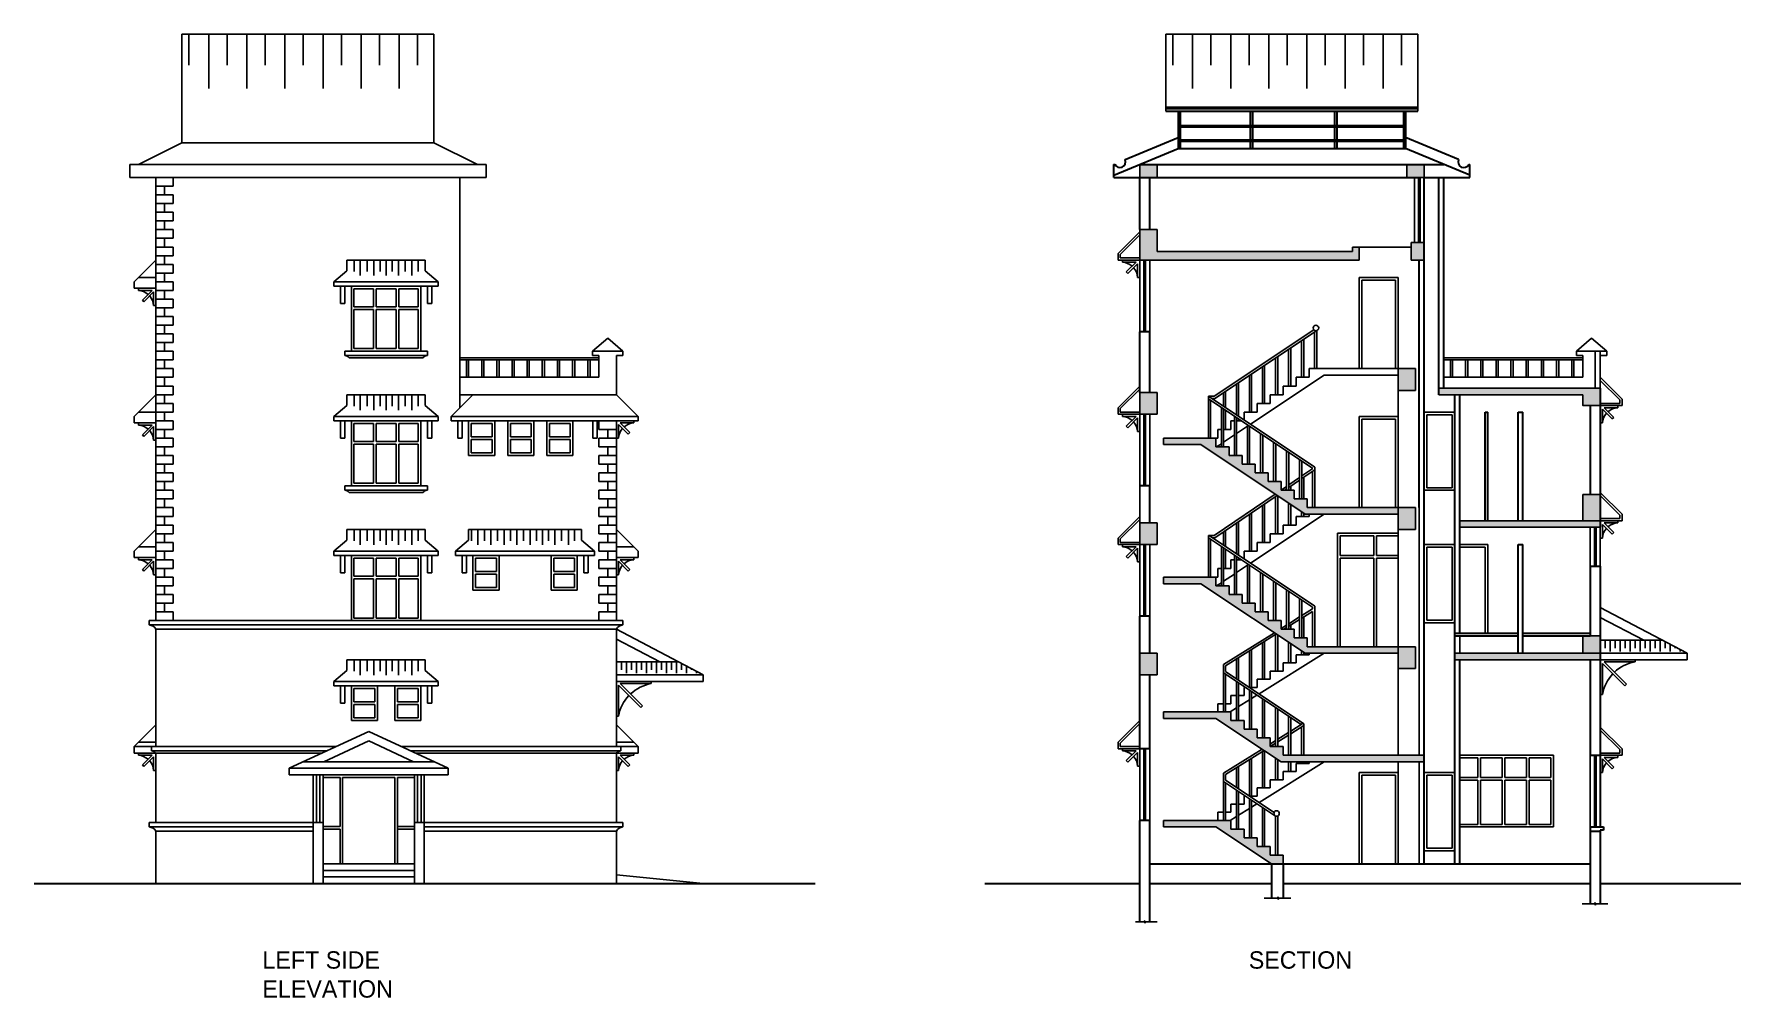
# Model space of a CAD drawing. Header units: millimetres. Extents: x 99749 to 363573, y 5266 to 161474.
# Drawn here: x 245740 to 285022, y 83067 to 105252 of the extents above; entities that cross this region are included whole.
import ezdxf

# ---------------------------------------------------------------- set-up
doc = ezdxf.new("R2010")
doc.units = ezdxf.units.MM
doc.layers.add('ELEV', color=7, linetype='Continuous')
doc.layers.add('SECTION', color=7, linetype='Continuous')

msp = doc.modelspace()

# ---------------------------------------------------------------- texts
at = {"layer": 'ELEV', "ltscale": 50, "char_height": 400, "width": 5179.605, "attachment_point": 1}
for s, insert in [('LEFT SIDE ELEVATION', (250994.1, 84139.9)), ('SECTION', (273696.3, 84139.9))]:
    msp.add_mtext(s, dxfattribs=dict(at, insert=insert))

# ---------------------------------------------------------------- hatches: boundary and pattern name
at = {"layer": 'SECTION', "ltscale": 50}
h = msp.add_hatch(color=256, dxfattribs=at)
h.paths.add_polyline_path([(271586.5, 91001.5), (271186.5, 91001.5), (271186.5, 90501.5), (271586.5, 90501.5)])
h.paths.add_polyline_path([(271586.5, 94001.5), (271186.5, 94001.5), (271186.5, 93501.5), (271416.5, 93501.5), (271586.5, 93501.5)])
h.paths.add_polyline_path([(271586.5, 97001.5), (271186.5, 97001.5), (271186.5, 96501.5), (271416.5, 96501.5), (271586.5, 96501.5)])
h.paths.add_polyline_path([(277536.5, 94351.5), (277136.5, 94351.5), (277136.5, 93851.5), (277366.5, 93851.5), (277536.5, 93851.5)])
h.paths.add_polyline_path([(277536.5, 91151.5), (277136.5, 91151.5), (277136.5, 90651.5), (277536.5, 90651.5)])
h.paths.add_polyline_path([(277736.5, 88651.5), (274486.5, 88651.5), (274486.5, 88851.5), (274185.9, 88851.5), (274186.5, 88852), (274186.5, 89051.5), (273886.5, 89051.5), (273886.5, 89251.5), (273586.5, 89251.5), (273586.5, 89451.5), (273286.5, 89451.5), (273286.5, 89651.5), (271736.5, 89651.5), (271736.5, 89501.5), (272941.1, 89501.5), (274061.5, 88754.6), (274441.1, 88501.5), (277736.5, 88501.5)])
h.paths.add_polyline_path([(277136.5, 91151.5), (275041.1, 91151.5), (275041.1, 91351.5), (274741.1, 91351.5), (274741.1, 91551.5), (274441.1, 91551.5), (274441.1, 91751.5), (274141.1, 91751.5), (274141.1, 91951.5), (273841.1, 91951.5), (273841.1, 92151.5), (273541.1, 92151.5), (273541.1, 92351.5), (273241.1, 92351.5), (273241.1, 92551.5), (272941.1, 92551.5), (272941.1, 92751.5), (271736.5, 92751.5), (271736.5, 92601.5), (272595.7, 92601.5), (274995.7, 91001.5), (277136.5, 91001.5)])
h.paths.add_polyline_path([(277136.5, 94351.5), (275041.1, 94351.5), (275041.1, 94551.5), (274741.1, 94551.5), (274741.1, 94751.5), (274441.1, 94751.5), (274441.1, 94951.5), (274141.1, 94951.5), (274141.1, 95151.5), (273841.1, 95151.5), (273841.1, 95351.5), (273541.1, 95351.5), (273541.1, 95551.5), (273241.1, 95551.5), (273241.1, 95751.5), (272941.1, 95751.5), (272941.1, 95951.5), (271736.5, 95951.5), (271736.5, 95801.5), (272595.7, 95801.5), (274995.7, 94201.5), (277136.5, 94201.5)])
h.paths.add_polyline_path([(277536.5, 97551.5), (277136.5, 97551.5), (277136.5, 97051.5), (277366.5, 97051.5), (277536.5, 97051.5)])
h.paths.add_polyline_path([(277736.5, 100451.5), (277436.5, 100451.5), (277436.5, 100051.5), (277736.5, 100051.5)])
h.paths.add_polyline_path([(276236.5, 100251.5), (276236.5, 100351.5), (276086.5, 100351.5), (276086.5, 100251.5), (271586.5, 100251.5), (271586.5, 100751.5), (271186.5, 100751.5), (271186.5, 100051.5), (276236.5, 100051.5)])
h.paths.add_polyline_path([(271586.5, 102251.5), (271186.5, 102251.5), (271186.5, 101951.5), (271586.5, 101951.5)])
h.paths.add_polyline_path([(277736.5, 102251.5), (277336.5, 102251.5), (277336.5, 101951.5), (277736.5, 101951.5)])
h.paths.add_polyline_path([(281786.5, 91401.5), (281386.5, 91401.5), (281386.5, 91001.5), (281786.5, 91001.5)])
h.paths.add_polyline_path([(281786.5, 91001.5), (281386.5, 91001.5), (278436.5, 91001.5), (278436.5, 90851.5), (281786.5, 90851.5)])
h.paths.add_polyline_path([(281786.5, 94051.5), (281386.5, 94051.5), (278551.5, 94051.5), (278551.5, 93901.5), (281786.5, 93901.5)])
h.paths.add_polyline_path([(281786.5, 94651.5), (281386.5, 94651.5), (281386.5, 94051.5), (281786.5, 94051.5)])
h.paths.add_polyline_path([(281786.5, 97101.5), (281386.5, 97101.5), (278071.5, 97101.5), (278071.5, 96951.5), (281386.5, 96951.5), (281386.5, 96701.5), (281786.5, 96701.5)])
msp.add_hatch(color=256, dxfattribs=at).paths.add_polyline_path([(273286.5, 87151.5), (271736.5, 87151.5), (271736.5, 87001.5), (272941.1, 87001.5), (274216.1, 86151.5), (274486.5, 86151.5), (274486.5, 86351.5), (274186.5, 86351.5), (274186.5, 86551.5), (273886.5, 86551.5), (273886.5, 86751.5), (273586.5, 86751.5), (273586.5, 86951.5), (273286.5, 86951.5)])

# ---------------------------------------------------------------- linework, layer by layer
at = {"layer": 'ELEV', "ltscale": 50}
for p, q in [((249140.5, 105251.5), (254940.5, 105251.5)), ((249140.5, 105251.5), (249140.5, 102751.5)), ((249303.1, 105251.5), (249303.1, 104538.7)), ((249757.4, 105251.5), (249757.4, 104001.5)), ((250180.2, 105251.5), (250180.2, 104538.7)), ((250635.1, 105251.5), (250635.1, 104001.5)), ((251057.3, 105251.5), (251057.3, 104538.7)), ((251512.2, 105251.5), (251512.2, 104001.5)), ((251934.4, 105251.5), (251934.4, 104538.7)), ((252389.3, 105251.5), (252389.3, 104001.5)), ((252811.5, 105251.5), (252811.5, 104538.7)), ((253266.4, 105251.5), (253266.4, 104001.5)), ((253688.5, 105251.5), (253688.5, 104538.7)), ((254143.5, 105251.5), (254143.5, 104001.5)), ((254565.6, 105251.5), (254565.6, 104538.7)), ((254940.5, 105251.5), (254940.5, 102751.5)), ((271786.5, 105251.5), (277586.5, 105251.5)), ((271786.5, 105251.5), (271786.5, 103480.4)), ((271949.1, 105251.5), (271949.1, 104538.7)), ((272403.4, 105251.5), (272403.4, 104001.5)), ((272826.2, 105251.5), (272826.2, 104538.7)), ((273281.1, 105251.5), (273281.1, 104001.5)), ((273703.3, 105251.5), (273703.3, 104538.7)), ((274158.2, 105251.5), (274158.2, 104001.5)), ((274580.4, 105251.5), (274580.4, 104538.7)), ((275035.3, 105251.5), (275035.3, 104001.5)), ((275457.4, 105251.5), (275457.4, 104538.7)), ((275912.4, 105251.5), (275912.4, 104001.5)), ((276334.5, 105251.5), (276334.5, 104538.7)), ((276789.5, 105251.5), (276789.5, 104001.5)), ((277211.6, 105251.5), (277211.6, 104538.7)), ((277586.5, 105251.5), (277586.5, 103480.4)), ((248140.5, 102251.5), (249140.5, 102751.5)), ((249140.5, 102751.5), (254940.5, 102751.5)), ((255940.5, 102251.5), (254940.5, 102751.5)), ((247940.5, 102251.5), (256140.5, 102251.5)), ((247940.5, 101951.5), (247940.5, 102251.5)), ((256140.5, 101951.5), (256140.5, 102251.5)), ((247940.5, 101951.5), (256140.5, 101951.5)), ((248540.5, 91751.5), (248540.5, 101951.5)), ((248940.5, 101951.5), (248540.5, 101951.5)), ((248540.5, 101951.5), (248740.5, 101951.5)), ((248740.5, 101751.5), (248540.5, 101751.5)), ((248540.5, 101751.5), (248940.5, 101751.5)), ((248740.5, 101551.5), (248740.5, 101751.5)), ((248940.5, 101751.5), (248940.5, 101951.5)), ((255540.5, 96651.5), (255540.5, 101951.5)), ((248940.5, 101551.5), (248540.5, 101551.5)), ((248540.5, 101551.5), (248740.5, 101551.5)), ((248740.5, 101351.5), (248540.5, 101351.5)), ((248540.5, 101351.5), (248940.5, 101351.5)), ((248740.5, 101151.5), (248740.5, 101351.5)), ((248940.5, 101351.5), (248940.5, 101551.5)), ((248940.5, 101151.5), (248540.5, 101151.5)), ((248540.5, 101151.5), (248740.5, 101151.5)), ((248940.5, 100951.5), (248940.5, 101151.5)), ((248740.5, 100951.5), (248540.5, 100951.5)), ((248540.5, 100951.5), (248940.5, 100951.5)), ((248940.5, 100751.5), (248540.5, 100751.5)), ((248540.5, 100751.5), (248740.5, 100751.5)), ((248740.5, 100751.5), (248740.5, 100951.5)), ((248940.5, 100551.5), (248940.5, 100751.5)), ((270686.5, 100201.5), (271186.5, 100701.5)), ((270736.5, 100180.8), (271186.5, 100630.8)), ((248740.5, 100551.5), (248540.5, 100551.5)), ((248540.5, 100551.5), (248940.5, 100551.5)), ((248940.5, 100351.5), (248540.5, 100351.5)), ((248540.5, 100351.5), (248740.5, 100351.5)), ((248740.5, 100351.5), (248740.5, 100551.5)), ((248940.5, 100151.5), (248940.5, 100351.5)), ((270686.5, 100051.5), (270686.5, 100201.5)), ((270736.5, 100101.5), (270736.5, 100180.8)), ((248040.5, 99551.5), (248540.5, 100051.5)), ((248740.5, 100151.5), (248540.5, 100151.5)), ((248540.5, 100151.5), (248940.5, 100151.5)), ((248940.5, 99951.5), (248540.5, 99951.5)), ((248540.5, 99951.5), (248740.5, 99951.5)), ((248740.5, 99951.5), (248740.5, 100151.5)), ((248940.5, 99751.5), (248940.5, 99951.5)), ((252640.5, 99551.5), (252940.5, 99801.5)), ((252940.5, 100051.5), (254740.5, 100051.5)), ((252940.5, 99801.5), (252940.5, 100051.5)), ((253103.1, 100051.5), (253103.1, 99788.1)), ((253245.9, 100051.5), (253245.9, 99692.6)), ((253402, 100051.5), (253402, 99788.1)), ((253557.4, 100051.5), (253557.4, 99692.6)), ((253700.9, 100051.5), (253700.9, 99788.1)), ((253840.5, 100051.5), (253840.5, 99692.6)), ((253980.2, 100051.5), (253980.2, 99788.1)), ((254123.6, 100051.5), (254123.6, 99692.6)), ((254279.1, 100051.5), (254279.1, 99788.1)), ((254435.1, 100051.5), (254435.1, 99692.6)), ((254578, 100051.5), (254578, 99788.1)), ((254740.5, 99801.5), (254740.5, 100051.5)), ((255040.5, 99551.5), (254740.5, 99801.5)), ((270686.5, 100051.5), (271186.5, 100051.5)), ((270736.5, 100101.5), (271186.5, 100101.5)), ((270786.5, 100001.5), (270786.5, 100051.5)), ((270786.5, 100001.5), (271101.2, 100001.5)), ((271101.2, 100001.5), (270877.6, 99778)), ((270877.6, 99778), (270913, 99742.6)), ((271136.5, 99966.2), (270913, 99742.6)), ((271136.5, 99651.5), (271136.5, 99966.2)), ((248040.5, 99401.5), (248040.5, 99551.5)), ((248040.5, 99401.5), (248540.5, 99401.5)), ((248140.5, 99651.5), (248540.5, 99651.5)), ((248140.5, 99351.5), (248140.5, 99401.5)), ((248740.5, 99751.5), (248540.5, 99751.5)), ((248540.5, 99751.5), (248940.5, 99751.5)), ((248940.5, 99551.5), (248540.5, 99551.5)), ((248540.5, 99551.5), (248740.5, 99551.5)), ((248740.5, 99551.5), (248740.5, 99751.5)), ((248940.5, 99351.5), (248940.5, 99551.5)), ((252640.5, 99451.5), (252640.5, 99551.5)), ((252640.5, 99551.5), (254640.5, 99551.5)), ((253040.5, 99451.5), (252640.5, 99451.5)), ((252640.5, 99451.5), (252840.5, 99451.5)), ((252790.5, 99451.5), (252790.5, 99051.5)), ((252890.5, 99451.5), (252890.5, 99051.5)), ((253040.5, 99451.5), (253040.5, 97951.5)), ((254640.5, 99451.5), (253040.5, 99451.5)), ((253100.5, 99391.5), (253100.5, 98971.5)), ((253550.5, 99391.5), (253100.5, 99391.5)), ((253550.5, 99391.5), (253550.5, 98971.5)), ((253610.5, 99391.5), (253610.5, 98971.5)), ((254070.5, 99391.5), (253610.5, 99391.5)), ((254070.5, 98971.5), (254070.5, 99391.5)), ((254130.5, 98971.5), (254130.5, 99391.5)), ((254580.5, 99391.5), (254130.5, 99391.5)), ((254580.5, 98971.5), (254580.5, 99391.5)), ((254640.5, 99551.5), (255040.5, 99551.5)), ((254640.5, 97951.5), (254640.5, 99451.5)), ((255040.5, 99451.5), (254640.5, 99451.5)), ((254790.5, 99451.5), (254790.5, 99051.5)), ((254890.5, 99451.5), (254890.5, 99051.5)), ((255040.5, 99551.5), (255040.5, 99451.5)), ((271136.5, 99651.5), (271186.5, 99651.5)), ((248140.5, 99351.5), (248455.2, 99351.5)), ((248455.2, 99351.5), (248231.6, 99128)), ((248231.6, 99128), (248267, 99092.6)), ((248490.5, 99316.2), (248267, 99092.6)), ((248490.5, 99001.5), (248490.5, 99316.2)), ((248490.5, 99001.5), (248540.5, 99001.5)), ((248740.5, 99351.5), (248540.5, 99351.5)), ((248540.5, 99351.5), (248940.5, 99351.5)), ((248940.5, 99151.5), (248540.5, 99151.5)), ((248540.5, 99151.5), (248740.5, 99151.5)), ((248740.5, 99151.5), (248740.5, 99351.5)), ((248940.5, 98951.5), (248940.5, 99151.5)), ((252790.5, 99051.5), (252890.5, 99051.5)), ((254890.5, 99051.5), (254790.5, 99051.5)), ((248740.5, 98951.5), (248540.5, 98951.5)), ((248540.5, 98951.5), (248940.5, 98951.5)), ((248940.5, 98751.5), (248540.5, 98751.5)), ((248540.5, 98751.5), (248740.5, 98751.5)), ((248740.5, 98751.5), (248740.5, 98951.5)), ((248940.5, 98551.5), (248940.5, 98751.5)), ((253550.5, 98971.5), (253100.5, 98971.5)), ((253100.5, 98911.5), (253100.5, 98011.5)), ((253550.5, 98911.5), (253100.5, 98911.5)), ((253550.5, 98911.5), (253550.5, 98011.5)), ((254070.5, 98971.5), (253610.5, 98971.5)), ((253610.5, 98911.5), (253610.5, 98011.5)), ((254070.5, 98911.5), (253610.5, 98911.5)), ((254070.5, 98011.5), (254070.5, 98911.5)), ((254580.5, 98971.5), (254130.5, 98971.5)), ((254130.5, 98011.5), (254130.5, 98911.5)), ((254580.5, 98911.5), (254130.5, 98911.5)), ((254580.5, 98011.5), (254580.5, 98911.5)), ((248740.5, 98551.5), (248540.5, 98551.5)), ((248540.5, 98551.5), (248940.5, 98551.5)), ((248940.5, 98351.5), (248540.5, 98351.5)), ((248540.5, 98351.5), (248740.5, 98351.5)), ((248740.5, 98351.5), (248740.5, 98551.5)), ((248940.5, 98151.5), (248940.5, 98351.5)), ((258590.5, 97951.5), (258940.5, 98251.5)), ((258940.5, 98251.5), (259290.5, 97951.5)), ((281236.5, 97951.5), (281586.5, 98251.5)), ((281586.5, 98251.5), (281936.5, 97951.5)), ((248740.5, 98151.5), (248540.5, 98151.5)), ((248540.5, 98151.5), (248940.5, 98151.5)), ((248940.5, 97951.5), (248540.5, 97951.5)), ((248540.5, 97951.5), (248740.5, 97951.5)), ((248740.5, 97951.5), (248740.5, 98151.5)), ((248940.5, 97751.5), (248940.5, 97951.5)), ((252890.5, 97851.5), (252890.5, 97951.5)), ((252890.5, 97951.5), (253040.5, 97951.5)), ((252890.5, 97851.5), (254790.5, 97851.5)), ((253040.5, 97951.5), (254640.5, 97951.5)), ((253100.5, 98011.5), (253550.5, 98011.5)), ((253610.5, 98011.5), (254070.5, 98011.5)), ((254130.5, 98011.5), (254580.5, 98011.5)), ((254790.5, 97951.5), (254640.5, 97951.5)), ((254790.5, 97851.5), (254790.5, 97951.5)), ((258590.5, 97851.5), (258590.5, 97951.5)), ((258590.5, 97951.5), (259290.5, 97951.5)), ((258740.5, 97851.5), (258590.5, 97851.5)), ((258740.5, 97851.5), (258740.5, 97351.5)), ((259140.5, 97851.5), (259140.5, 96951.5)), ((259140.5, 97851.5), (259290.5, 97851.5)), ((259290.5, 97851.5), (259290.5, 97951.5)), ((281236.5, 97851.5), (281236.5, 97951.5)), ((281236.5, 97951.5), (281936.5, 97951.5)), ((281386.5, 97851.5), (281236.5, 97851.5)), ((281386.5, 97851.5), (281386.5, 97351.5)), ((281786.5, 97851.5), (281936.5, 97851.5)), ((281936.5, 97851.5), (281936.5, 97951.5)), ((248740.5, 97751.5), (248540.5, 97751.5)), ((248540.5, 97751.5), (248940.5, 97751.5)), ((248940.5, 97551.5), (248540.5, 97551.5)), ((248540.5, 97551.5), (248740.5, 97551.5)), ((248740.5, 97551.5), (248740.5, 97751.5)), ((248940.5, 97351.5), (248940.5, 97551.5)), ((252990.5, 97801.5), (254690.5, 97801.5)), ((255540.5, 97801.5), (258740.5, 97801.5)), ((255540.5, 97751.5), (258740.5, 97751.5)), ((255690.5, 97751.5), (255690.5, 97351.5)), ((255740.5, 97751.5), (255740.5, 97351.5)), ((256040.5, 97751.5), (256040.5, 97351.5)), ((256090.5, 97751.5), (256090.5, 97351.5)), ((256390.5, 97751.5), (256390.5, 97351.5)), ((256440.5, 97751.5), (256440.5, 97351.5)), ((256740.5, 97751.5), (256740.5, 97351.5)), ((256790.5, 97751.5), (256790.5, 97351.5)), ((257083.8, 97751.5), (257083.8, 97351.5)), ((257133.8, 97751.5), (257133.8, 97351.5)), ((257433.8, 97751.5), (257433.8, 97351.5)), ((257483.8, 97751.5), (257483.8, 97351.5)), ((257783.8, 97751.5), (257783.8, 97351.5)), ((257833.8, 97751.5), (257833.8, 97351.5)), ((258133.8, 97751.5), (258133.8, 97351.5)), ((258183.8, 97751.5), (258183.8, 97351.5)), ((258483.8, 97751.5), (258483.8, 97351.5)), ((258533.8, 97751.5), (258533.8, 97351.5)), ((278186.5, 97801.5), (281386.5, 97801.5)), ((278186.5, 97751.5), (281386.5, 97751.5)), ((278336.5, 97751.5), (278336.5, 97351.5)), ((278386.5, 97751.5), (278386.5, 97351.5)), ((278686.5, 97751.5), (278686.5, 97351.5)), ((278736.5, 97751.5), (278736.5, 97351.5)), ((279036.5, 97751.5), (279036.5, 97351.5)), ((279086.5, 97751.5), (279086.5, 97351.5)), ((279386.5, 97751.5), (279386.5, 97351.5)), ((279436.5, 97751.5), (279436.5, 97351.5)), ((279729.8, 97751.5), (279729.8, 97351.5)), ((279779.8, 97751.5), (279779.8, 97351.5)), ((280079.8, 97751.5), (280079.8, 97351.5)), ((280129.8, 97751.5), (280129.8, 97351.5)), ((280429.8, 97751.5), (280429.8, 97351.5)), ((280479.8, 97751.5), (280479.8, 97351.5)), ((280779.8, 97751.5), (280779.8, 97351.5)), ((280829.8, 97751.5), (280829.8, 97351.5)), ((281129.8, 97751.5), (281129.8, 97351.5)), ((281179.8, 97751.5), (281179.8, 97351.5)), ((248740.5, 97351.5), (248540.5, 97351.5)), ((248540.5, 97351.5), (248940.5, 97351.5)), ((248940.5, 97151.5), (248540.5, 97151.5)), ((248540.5, 97151.5), (248740.5, 97151.5)), ((248740.5, 97151.5), (248740.5, 97351.5)), ((248940.5, 96951.5), (248940.5, 97151.5)), ((255540.5, 97351.5), (258740.5, 97351.5)), ((270686.5, 96651.5), (271186.5, 97151.5)), ((270736.5, 96630.8), (271186.5, 97080.8)), ((278071.5, 97101.5), (281386.5, 97101.5)), ((278186.5, 97351.5), (281386.5, 97351.5)), ((282286.5, 96851.5), (281786.5, 97351.5)), ((282236.5, 96830.8), (281786.5, 97280.8)), ((248040.5, 96451.5), (248540.5, 96951.5)), ((248740.5, 96951.5), (248540.5, 96951.5)), ((248540.5, 96951.5), (248940.5, 96951.5)), ((248940.5, 96751.5), (248540.5, 96751.5)), ((248540.5, 96751.5), (248740.5, 96751.5)), ((248740.5, 96751.5), (248740.5, 96951.5)), ((248940.5, 96551.5), (248940.5, 96751.5)), ((252640.5, 96451.5), (252940.5, 96701.5)), ((252940.5, 96951.5), (254740.5, 96951.5)), ((252940.5, 96701.5), (252940.5, 96951.5)), ((253103.1, 96951.5), (253103.1, 96688.1)), ((253245.9, 96951.5), (253245.9, 96592.6)), ((253402, 96951.5), (253402, 96688.1)), ((253557.4, 96951.5), (253557.4, 96592.6)), ((253700.9, 96951.5), (253700.9, 96688.1)), ((253840.5, 96951.5), (253840.5, 96592.6)), ((253980.2, 96951.5), (253980.2, 96688.1)), ((254123.6, 96951.5), (254123.6, 96592.6)), ((254279.1, 96951.5), (254279.1, 96688.1)), ((254435.1, 96951.5), (254435.1, 96592.6)), ((254578, 96951.5), (254578, 96688.1)), ((254740.5, 96701.5), (254740.5, 96951.5)), ((255040.5, 96451.5), (254740.5, 96701.5)), ((255340.5, 96451.5), (255840.5, 96951.5)), ((255540.5, 96951.5), (259140.5, 96951.5)), ((259640.5, 96451.5), (259140.5, 96951.5)), ((270686.5, 96501.5), (270686.5, 96651.5)), ((278071.5, 96951.5), (281386.5, 96951.5)), ((282236.5, 96751.5), (281786.5, 96751.5)), ((282286.5, 96701.5), (281786.5, 96701.5)), ((282186.5, 96651.5), (281871.9, 96651.5)), ((281871.9, 96651.5), (282095.4, 96428)), ((282186.5, 96651.5), (282186.5, 96701.5)), ((282236.5, 96751.5), (282236.5, 96830.8)), ((282286.5, 96701.5), (282286.5, 96851.5)), ((248040.5, 96301.5), (248040.5, 96451.5)), ((248040.5, 96301.5), (248540.5, 96301.5)), ((248140.5, 96551.5), (248540.5, 96551.5)), ((248140.5, 96251.5), (248140.5, 96301.5)), ((248140.5, 96251.5), (248455.2, 96251.5)), ((248455.2, 96251.5), (248231.6, 96028)), ((248740.5, 96551.5), (248540.5, 96551.5)), ((248540.5, 96551.5), (248940.5, 96551.5)), ((248940.5, 96351.5), (248540.5, 96351.5)), ((248540.5, 96351.5), (248740.5, 96351.5)), ((248740.5, 96351.5), (248740.5, 96551.5)), ((248940.5, 96151.5), (248940.5, 96351.5)), ((252640.5, 96351.5), (252640.5, 96451.5)), ((252640.5, 96451.5), (254640.5, 96451.5)), ((253040.5, 96351.5), (252640.5, 96351.5)), ((252640.5, 96351.5), (252840.5, 96351.5)), ((252790.5, 96351.5), (252790.5, 95951.5)), ((252890.5, 96351.5), (252890.5, 95951.5)), ((253040.5, 96351.5), (253040.5, 94851.5)), ((254640.5, 96351.5), (253040.5, 96351.5)), ((253100.5, 96291.5), (253100.5, 95871.5)), ((253550.5, 96291.5), (253100.5, 96291.5)), ((253550.5, 96291.5), (253550.5, 95871.5)), ((253610.5, 96291.5), (253610.5, 95871.5)), ((254070.5, 96291.5), (253610.5, 96291.5)), ((254070.5, 95871.5), (254070.5, 96291.5)), ((254130.5, 95871.5), (254130.5, 96291.5)), ((254580.5, 96291.5), (254130.5, 96291.5)), ((254580.5, 95871.5), (254580.5, 96291.5)), ((254640.5, 96451.5), (255040.5, 96451.5)), ((254640.5, 94851.5), (254640.5, 96351.5)), ((255040.5, 96351.5), (254640.5, 96351.5)), ((254790.5, 96351.5), (254790.5, 95951.5)), ((254890.5, 96351.5), (254890.5, 95951.5)), ((255040.5, 96451.5), (255040.5, 96351.5)), ((259640.5, 96451.5), (255340.5, 96451.5)), ((255340.5, 96451.5), (255340.5, 96351.5)), ((259140.5, 96351.5), (255340.5, 96351.5)), ((255490.5, 96351.5), (255490.5, 95951.5)), ((255490.5, 96351.5), (255490.5, 95951.5)), ((255590.5, 96351.5), (255590.5, 95951.5)), ((255590.5, 96351.5), (255590.5, 95951.5)), ((255740.5, 96351.5), (255740.5, 95551.5)), ((255740.5, 96351.5), (256340.5, 96351.5)), ((255800.5, 96291.5), (255800.5, 95981.5)), ((256280.5, 96291.5), (255800.5, 96291.5)), ((256280.5, 96291.5), (256280.5, 95981.5)), ((256340.5, 96351.5), (256340.5, 95551.5)), ((256640.5, 96351.5), (256640.5, 95551.5)), ((256640.5, 96351.5), (257240.5, 96351.5)), ((256700.5, 96291.5), (256700.5, 95981.5)), ((257180.5, 96291.5), (256700.5, 96291.5)), ((257180.5, 96291.5), (257180.5, 95981.5)), ((257240.5, 96351.5), (257240.5, 95551.5)), ((257540.5, 96351.5), (257540.5, 95551.5)), ((257540.5, 96351.5), (258140.5, 96351.5)), ((257600.5, 96291.5), (257600.5, 95981.5)), ((258080.5, 96291.5), (257600.5, 96291.5)), ((258080.5, 96291.5), (258080.5, 95981.5)), ((258140.5, 96351.5), (258140.5, 95551.5)), ((258596.1, 96351.5), (258596.1, 95951.5)), ((258596.1, 96351.5), (258596.1, 95951.5)), ((258696.1, 96351.5), (258696.1, 95951.5)), ((258696.1, 96351.5), (258696.1, 95951.5)), ((258740.5, 96151.5), (258740.5, 96351.5)), ((258740.5, 96351.5), (259140.5, 96351.5)), ((259140.5, 96351.5), (258940.5, 96351.5)), ((259640.5, 96351.5), (259140.5, 96351.5)), ((259140.5, 96351.5), (259140.5, 91751.5)), ((259190.5, 95951.5), (259190.5, 96266.2)), ((259190.5, 96266.2), (259414.1, 96042.6)), ((259540.5, 96301.5), (259225.9, 96301.5)), ((259225.9, 96301.5), (259449.4, 96078)), ((259540.5, 96301.5), (259540.5, 96351.5)), ((259640.5, 96351.5), (259640.5, 96451.5)), ((270686.5, 96501.5), (271186.5, 96501.5)), ((270736.5, 96551.5), (270736.5, 96630.8)), ((270736.5, 96551.5), (271186.5, 96551.5)), ((270786.5, 96451.5), (270786.5, 96501.5)), ((270786.5, 96451.5), (271101.2, 96451.5)), ((271101.2, 96451.5), (270877.6, 96228)), ((271136.5, 96416.2), (270913, 96192.6)), ((271136.5, 96101.5), (271136.5, 96416.2)), ((281836.5, 96301.5), (281786.5, 96301.5)), ((281836.5, 96301.5), (281836.5, 96616.2)), ((281836.5, 96616.2), (282060.1, 96392.6)), ((282095.4, 96428), (282060.1, 96392.6)), ((248231.6, 96028), (248267, 95992.6)), ((248490.5, 96216.2), (248267, 95992.6)), ((248490.5, 95901.5), (248490.5, 96216.2)), ((248490.5, 95901.5), (248540.5, 95901.5)), ((248740.5, 96151.5), (248540.5, 96151.5)), ((248540.5, 96151.5), (248940.5, 96151.5)), ((248940.5, 95951.5), (248540.5, 95951.5)), ((248540.5, 95951.5), (248740.5, 95951.5)), ((248740.5, 95951.5), (248740.5, 96151.5)), ((248940.5, 95751.5), (248940.5, 95951.5)), ((252790.5, 95951.5), (252890.5, 95951.5)), ((253550.5, 95871.5), (253100.5, 95871.5)), ((254070.5, 95871.5), (253610.5, 95871.5)), ((254580.5, 95871.5), (254130.5, 95871.5)), ((254890.5, 95951.5), (254790.5, 95951.5)), ((255490.5, 95951.5), (255590.5, 95951.5)), ((255490.5, 95951.5), (255590.5, 95951.5)), ((255800.5, 95981.5), (256280.5, 95981.5)), ((255800.5, 95921.5), (255800.5, 95611.5)), ((255800.5, 95921.5), (256280.5, 95921.5)), ((256280.5, 95921.5), (256280.5, 95611.5)), ((256700.5, 95981.5), (257180.5, 95981.5)), ((256700.5, 95921.5), (256700.5, 95611.5)), ((256700.5, 95921.5), (257180.5, 95921.5)), ((257180.5, 95921.5), (257180.5, 95611.5)), ((257600.5, 95981.5), (258080.5, 95981.5)), ((257600.5, 95921.5), (257600.5, 95611.5)), ((257600.5, 95921.5), (258080.5, 95921.5)), ((258080.5, 95921.5), (258080.5, 95611.5)), ((258696.1, 95951.5), (258596.1, 95951.5)), ((258696.1, 95951.5), (258596.1, 95951.5)), ((258740.5, 96151.5), (259140.5, 96151.5)), ((258740.5, 95751.5), (258740.5, 95951.5)), ((258740.5, 95951.5), (259140.5, 95951.5)), ((258940.5, 95951.5), (258940.5, 96151.5)), ((259140.5, 95951.5), (258940.5, 95951.5)), ((259190.5, 95951.5), (259140.5, 95951.5)), ((259449.4, 96078), (259414.1, 96042.6)), ((270877.6, 96228), (270913, 96192.6)), ((271136.5, 96101.5), (271186.5, 96101.5)), ((248740.5, 95751.5), (248540.5, 95751.5)), ((248540.5, 95751.5), (248940.5, 95751.5)), ((248940.5, 95551.5), (248540.5, 95551.5)), ((248540.5, 95551.5), (248740.5, 95551.5)), ((248740.5, 95551.5), (248740.5, 95751.5)), ((248940.5, 95351.5), (248940.5, 95551.5)), ((253100.5, 95811.5), (253100.5, 94911.5)), ((253550.5, 95811.5), (253100.5, 95811.5)), ((253550.5, 95811.5), (253550.5, 94911.5)), ((253610.5, 95811.5), (253610.5, 94911.5)), ((254070.5, 95811.5), (253610.5, 95811.5)), ((254070.5, 94911.5), (254070.5, 95811.5)), ((254130.5, 94911.5), (254130.5, 95811.5)), ((254580.5, 95811.5), (254130.5, 95811.5)), ((254580.5, 94911.5), (254580.5, 95811.5)), ((256340.5, 95551.5), (255740.5, 95551.5)), ((256280.5, 95611.5), (255800.5, 95611.5)), ((257240.5, 95551.5), (256640.5, 95551.5)), ((257180.5, 95611.5), (256700.5, 95611.5)), ((258140.5, 95551.5), (257540.5, 95551.5)), ((258080.5, 95611.5), (257600.5, 95611.5)), ((258740.5, 95751.5), (259140.5, 95751.5)), ((258740.5, 95351.5), (258740.5, 95551.5)), ((258740.5, 95551.5), (259140.5, 95551.5)), ((258940.5, 95551.5), (258940.5, 95751.5)), ((259140.5, 95551.5), (258940.5, 95551.5)), ((248740.5, 95351.5), (248540.5, 95351.5)), ((248540.5, 95351.5), (248940.5, 95351.5)), ((248940.5, 95151.5), (248540.5, 95151.5)), ((248540.5, 95151.5), (248740.5, 95151.5)), ((248740.5, 95151.5), (248740.5, 95351.5)), ((248940.5, 94951.5), (248940.5, 95151.5)), ((258740.5, 95351.5), (259140.5, 95351.5)), ((258740.5, 94951.5), (258740.5, 95151.5)), ((258740.5, 95151.5), (259140.5, 95151.5)), ((258940.5, 95151.5), (258940.5, 95351.5)), ((259140.5, 95151.5), (258940.5, 95151.5)), ((248740.5, 94951.5), (248540.5, 94951.5)), ((248540.5, 94951.5), (248940.5, 94951.5)), ((248940.5, 94751.5), (248540.5, 94751.5)), ((248540.5, 94751.5), (248740.5, 94751.5)), ((248740.5, 94751.5), (248740.5, 94951.5)), ((248940.5, 94551.5), (248940.5, 94751.5)), ((252890.5, 94751.5), (252890.5, 94851.5)), ((252890.5, 94851.5), (253040.5, 94851.5)), ((252890.5, 94751.5), (254790.5, 94751.5)), ((252990.5, 94701.5), (254690.5, 94701.5)), ((253040.5, 94851.5), (254640.5, 94851.5)), ((253100.5, 94911.5), (253550.5, 94911.5)), ((253610.5, 94911.5), (254070.5, 94911.5)), ((254130.5, 94911.5), (254580.5, 94911.5)), ((254790.5, 94851.5), (254640.5, 94851.5)), ((254790.5, 94751.5), (254790.5, 94851.5)), ((258740.5, 94951.5), (259140.5, 94951.5)), ((258740.5, 94551.5), (258740.5, 94751.5)), ((258740.5, 94751.5), (259140.5, 94751.5)), ((258940.5, 94751.5), (258940.5, 94951.5)), ((259140.5, 94751.5), (258940.5, 94751.5)), ((282286.5, 94201.5), (281786.5, 94701.5)), ((248740.5, 94551.5), (248540.5, 94551.5)), ((248540.5, 94551.5), (248940.5, 94551.5)), ((248940.5, 94351.5), (248540.5, 94351.5)), ((248540.5, 94351.5), (248740.5, 94351.5)), ((248740.5, 94351.5), (248740.5, 94551.5)), ((248940.5, 94151.5), (248940.5, 94351.5)), ((258740.5, 94551.5), (259140.5, 94551.5)), ((258740.5, 94151.5), (258740.5, 94351.5)), ((258740.5, 94351.5), (259140.5, 94351.5)), ((258940.5, 94351.5), (258940.5, 94551.5)), ((259140.5, 94351.5), (258940.5, 94351.5)), ((282236.5, 94180.8), (281786.5, 94630.8)), ((248740.5, 94151.5), (248540.5, 94151.5)), ((248540.5, 94151.5), (248940.5, 94151.5)), ((248940.5, 93951.5), (248540.5, 93951.5)), ((248540.5, 93951.5), (248740.5, 93951.5)), ((248740.5, 93951.5), (248740.5, 94151.5)), ((248940.5, 93751.5), (248940.5, 93951.5)), ((258740.5, 94151.5), (259140.5, 94151.5)), ((258740.5, 93751.5), (258740.5, 93951.5)), ((258740.5, 93951.5), (259140.5, 93951.5)), ((258940.5, 93951.5), (258940.5, 94151.5)), ((259140.5, 93951.5), (258940.5, 93951.5)), ((270686.5, 93651.5), (271186.5, 94151.5)), ((270736.5, 93630.8), (271186.5, 94080.8)), ((282236.5, 94101.5), (281786.5, 94101.5)), ((282286.5, 94051.5), (281786.5, 94051.5)), ((281836.5, 93651.5), (281836.5, 93966.2)), ((281836.5, 93966.2), (282060.1, 93742.6)), ((282186.5, 94001.5), (281871.9, 94001.5)), ((281871.9, 94001.5), (282095.4, 93778)), ((282186.5, 94001.5), (282186.5, 94051.5)), ((282236.5, 94101.5), (282236.5, 94180.8)), ((282286.5, 94051.5), (282286.5, 94201.5)), ((248040.5, 93351.5), (248540.5, 93851.5)), ((248740.5, 93751.5), (248540.5, 93751.5)), ((248540.5, 93751.5), (248940.5, 93751.5)), ((248940.5, 93551.5), (248540.5, 93551.5)), ((248540.5, 93551.5), (248740.5, 93551.5)), ((248740.5, 93551.5), (248740.5, 93751.5)), ((248940.5, 93351.5), (248940.5, 93551.5)), ((252640.5, 93351.5), (252940.5, 93601.5)), ((252940.5, 93601.5), (252940.5, 93851.5)), ((252940.5, 93851.5), (254740.5, 93851.5)), ((253103.1, 93851.5), (253103.1, 93588.1)), ((253245.9, 93851.5), (253245.9, 93492.6)), ((253402, 93851.5), (253402, 93588.1)), ((253557.4, 93851.5), (253557.4, 93492.6)), ((253700.9, 93851.5), (253700.9, 93588.1)), ((253840.5, 93851.5), (253840.5, 93492.6)), ((253980.2, 93851.5), (253980.2, 93588.1)), ((254123.6, 93851.5), (254123.6, 93492.6)), ((254279.1, 93851.5), (254279.1, 93588.1)), ((254435.1, 93851.5), (254435.1, 93492.6)), ((254578, 93851.5), (254578, 93588.1)), ((254740.5, 93601.5), (254740.5, 93851.5)), ((255040.5, 93351.5), (254740.5, 93601.5)), ((255440.5, 93351.5), (255740.5, 93601.5)), ((255740.5, 93851.5), (258340.5, 93851.5)), ((255740.5, 93601.5), (255740.5, 93851.5)), ((255740.5, 93601.5), (255740.5, 93851.5)), ((255806.3, 93851.5), (255806.3, 93588.1)), ((255949.2, 93851.5), (255949.2, 93492.6)), ((256105.2, 93851.5), (256105.2, 93588.1)), ((256248.1, 93851.5), (256248.1, 93492.6)), ((256404.1, 93851.5), (256404.1, 93588.1)), ((256559.6, 93851.5), (256559.6, 93492.6)), ((256703.1, 93851.5), (256703.1, 93588.1)), ((256845.9, 93851.5), (256845.9, 93492.6)), ((257002, 93851.5), (257002, 93588.1)), ((257157.4, 93851.5), (257157.4, 93492.6)), ((257300.9, 93851.5), (257300.9, 93588.1)), ((257440.5, 93851.5), (257440.5, 93492.6)), ((257580.2, 93851.5), (257580.2, 93588.1)), ((257723.6, 93851.5), (257723.6, 93492.6)), ((257879.1, 93851.5), (257879.1, 93588.1)), ((258035.1, 93851.5), (258035.1, 93492.6)), ((258178, 93851.5), (258178, 93588.1)), ((258340.5, 93601.5), (258340.5, 93851.5)), ((258640.5, 93351.5), (258340.5, 93601.5)), ((258740.5, 93751.5), (259140.5, 93751.5)), ((258740.5, 93351.5), (258740.5, 93551.5)), ((258740.5, 93551.5), (259140.5, 93551.5)), ((258940.5, 93551.5), (258940.5, 93751.5)), ((259140.5, 93551.5), (258940.5, 93551.5)), ((259640.5, 93351.5), (259140.5, 93851.5)), ((270686.5, 93501.5), (270686.5, 93651.5)), ((270686.5, 93501.5), (271186.5, 93501.5)), ((270736.5, 93551.5), (270736.5, 93630.8)), ((270736.5, 93551.5), (271186.5, 93551.5)), ((270786.5, 93451.5), (270786.5, 93501.5)), ((281836.5, 93651.5), (281786.5, 93651.5)), ((282095.4, 93778), (282060.1, 93742.6)), ((248040.5, 93201.5), (248040.5, 93351.5)), ((248040.5, 93201.5), (248540.5, 93201.5)), ((248140.5, 93451.5), (248540.5, 93451.5)), ((248140.5, 93151.5), (248140.5, 93201.5)), ((248140.5, 93151.5), (248455.2, 93151.5)), ((248455.2, 93151.5), (248231.6, 92928)), ((248490.5, 93116.2), (248267, 92892.6)), ((248490.5, 92801.5), (248490.5, 93116.2)), ((248740.5, 93351.5), (248540.5, 93351.5)), ((248540.5, 93351.5), (248940.5, 93351.5)), ((248940.5, 93151.5), (248540.5, 93151.5)), ((248540.5, 93151.5), (248740.5, 93151.5)), ((248740.5, 93151.5), (248740.5, 93351.5)), ((248940.5, 92951.5), (248940.5, 93151.5)), ((252640.5, 93251.5), (252640.5, 93351.5)), ((252640.5, 93351.5), (254640.5, 93351.5)), ((253040.5, 93251.5), (252640.5, 93251.5)), ((252640.5, 93251.5), (252840.5, 93251.5)), ((252790.5, 93251.5), (252790.5, 92851.5)), ((252890.5, 93251.5), (252890.5, 92851.5)), ((253040.5, 93251.5), (253040.5, 91751.5)), ((254640.5, 93251.5), (253040.5, 93251.5)), ((253100.5, 93191.5), (253100.5, 92771.5)), ((253550.5, 93191.5), (253100.5, 93191.5)), ((253550.5, 93191.5), (253550.5, 92771.5)), ((253610.5, 93191.5), (253610.5, 92771.5)), ((254070.5, 93191.5), (253610.5, 93191.5)), ((254070.5, 92771.5), (254070.5, 93191.5)), ((254580.5, 93191.5), (254130.5, 93191.5)), ((254130.5, 92771.5), (254130.5, 93191.5)), ((254580.5, 92771.5), (254580.5, 93191.5)), ((254640.5, 93351.5), (255040.5, 93351.5)), ((254640.5, 91751.5), (254640.5, 93251.5)), ((255040.5, 93251.5), (254640.5, 93251.5)), ((254790.5, 93251.5), (254790.5, 92851.5)), ((254890.5, 93251.5), (254890.5, 92851.5)), ((255040.5, 93351.5), (255040.5, 93251.5)), ((255440.5, 93251.5), (255440.5, 93351.5)), ((255440.5, 93351.5), (258640.5, 93351.5)), ((255440.5, 93251.5), (256440.5, 93251.5)), ((255590.5, 93251.5), (255590.5, 92851.5)), ((255590.5, 93251.5), (255590.5, 92851.5)), ((255690.5, 93251.5), (255690.5, 92851.5)), ((255690.5, 93251.5), (255690.5, 92851.5)), ((255840.5, 93251.5), (255840.5, 92451.5)), ((255840.5, 93251.5), (256440.5, 93251.5)), ((255900.5, 93191.5), (255900.5, 92881.5)), ((256380.5, 93191.5), (255900.5, 93191.5)), ((256640.5, 93251.5), (256240.5, 93251.5)), ((256380.5, 93191.5), (256380.5, 92881.5)), ((256440.5, 93251.5), (256440.5, 92451.5)), ((258240.5, 93251.5), (256640.5, 93251.5)), ((257640.5, 93251.5), (257640.5, 92451.5)), ((258240.5, 93251.5), (257640.5, 93251.5)), ((257700.5, 93191.5), (257700.5, 92881.5)), ((257700.5, 93191.5), (258180.5, 93191.5)), ((258180.5, 93191.5), (258180.5, 92881.5)), ((258640.5, 93251.5), (258240.5, 93251.5)), ((258240.5, 93251.5), (258240.5, 92451.5)), ((258390.5, 93251.5), (258390.5, 92851.5)), ((258490.5, 93251.5), (258490.5, 92851.5)), ((258640.5, 93351.5), (258640.5, 93251.5)), ((258740.5, 93351.5), (259140.5, 93351.5)), ((258740.5, 92951.5), (258740.5, 93151.5)), ((258740.5, 93151.5), (259140.5, 93151.5)), ((258940.5, 93151.5), (258940.5, 93351.5)), ((259140.5, 93151.5), (258940.5, 93151.5)), ((259540.5, 93451.5), (259140.5, 93451.5)), ((259640.5, 93201.5), (259140.5, 93201.5)), ((259190.5, 92801.5), (259190.5, 93116.2)), ((259190.5, 93116.2), (259414.1, 92892.6)), ((259540.5, 93151.5), (259225.9, 93151.5)), ((259225.9, 93151.5), (259449.4, 92928)), ((259540.5, 93151.5), (259540.5, 93201.5)), ((259640.5, 93201.5), (259640.5, 93351.5)), ((270786.5, 93451.5), (271101.2, 93451.5)), ((271101.2, 93451.5), (270877.6, 93228)), ((270877.6, 93228), (270913, 93192.6)), ((271136.5, 93416.2), (270913, 93192.6)), ((271136.5, 93101.5), (271136.5, 93416.2)), ((271136.5, 93101.5), (271186.5, 93101.5)), ((248231.6, 92928), (248267, 92892.6)), ((248490.5, 92801.5), (248540.5, 92801.5)), ((248740.5, 92951.5), (248540.5, 92951.5)), ((248540.5, 92951.5), (248940.5, 92951.5)), ((248940.5, 92751.5), (248540.5, 92751.5)), ((248540.5, 92751.5), (248740.5, 92751.5)), ((248740.5, 92751.5), (248740.5, 92951.5)), ((248940.5, 92551.5), (248940.5, 92751.5)), ((252790.5, 92851.5), (252890.5, 92851.5)), ((253550.5, 92771.5), (253100.5, 92771.5)), ((253550.5, 92711.5), (253100.5, 92711.5)), ((253100.5, 92711.5), (253100.5, 91811.5)), ((253550.5, 92711.5), (253550.5, 91811.5)), ((254070.5, 92771.5), (253610.5, 92771.5)), ((253610.5, 92711.5), (253610.5, 91811.5)), ((254070.5, 92711.5), (253610.5, 92711.5)), ((254070.5, 91811.5), (254070.5, 92711.5)), ((254580.5, 92771.5), (254130.5, 92771.5)), ((254130.5, 91811.5), (254130.5, 92711.5)), ((254580.5, 92711.5), (254130.5, 92711.5)), ((254580.5, 91811.5), (254580.5, 92711.5)), ((254890.5, 92851.5), (254790.5, 92851.5)), ((255590.5, 92851.5), (255690.5, 92851.5)), ((255590.5, 92851.5), (255690.5, 92851.5)), ((255900.5, 92881.5), (256380.5, 92881.5)), ((255900.5, 92821.5), (255900.5, 92511.5)), ((255900.5, 92821.5), (256380.5, 92821.5)), ((256380.5, 92821.5), (256380.5, 92511.5)), ((258180.5, 92881.5), (257700.5, 92881.5)), ((257700.5, 92821.5), (257700.5, 92511.5)), ((258180.5, 92821.5), (257700.5, 92821.5)), ((258180.5, 92821.5), (258180.5, 92511.5)), ((258490.5, 92851.5), (258390.5, 92851.5)), ((258740.5, 92951.5), (259140.5, 92951.5)), ((258740.5, 92551.5), (258740.5, 92751.5)), ((258740.5, 92751.5), (259140.5, 92751.5)), ((258940.5, 92751.5), (258940.5, 92951.5)), ((259140.5, 92751.5), (258940.5, 92751.5)), ((259190.5, 92801.5), (259140.5, 92801.5)), ((259449.4, 92928), (259414.1, 92892.6)), ((248740.5, 92551.5), (248540.5, 92551.5)), ((248540.5, 92551.5), (248940.5, 92551.5)), ((248940.5, 92351.5), (248540.5, 92351.5)), ((248540.5, 92351.5), (248740.5, 92351.5)), ((248740.5, 92351.5), (248740.5, 92551.5)), ((248940.5, 92151.5), (248940.5, 92351.5)), ((256440.5, 92451.5), (255840.5, 92451.5)), ((256380.5, 92511.5), (255900.5, 92511.5)), ((257640.5, 92451.5), (258240.5, 92451.5)), ((257700.5, 92511.5), (258180.5, 92511.5)), ((258740.5, 92551.5), (259140.5, 92551.5)), ((258740.5, 92151.5), (258740.5, 92351.5)), ((258740.5, 92351.5), (259140.5, 92351.5)), ((258940.5, 92351.5), (258940.5, 92551.5)), ((259140.5, 92351.5), (258940.5, 92351.5)), ((248740.5, 92151.5), (248540.5, 92151.5)), ((248540.5, 92151.5), (248940.5, 92151.5)), ((248940.5, 91951.5), (248540.5, 91951.5)), ((248540.5, 91951.5), (248740.5, 91951.5)), ((248740.5, 91951.5), (248740.5, 92151.5)), ((248940.5, 91751.5), (248940.5, 91951.5)), ((258740.5, 92151.5), (259140.5, 92151.5)), ((258740.5, 91751.5), (258740.5, 91951.5)), ((258740.5, 91951.5), (259140.5, 91951.5)), ((258940.5, 91951.5), (258940.5, 92151.5)), ((259140.5, 91951.5), (258940.5, 91951.5)), ((248390.5, 91751.5), (259290.5, 91751.5)), ((248390.5, 91751.5), (248390.5, 91651.5)), ((248390.5, 91651.5), (259290.5, 91651.5)), ((248540.5, 91751.5), (248940.5, 91751.5)), ((248540.5, 91551.5), (259140.5, 91551.5)), ((248540.5, 88851.5), (248540.5, 91551.5)), ((253040.5, 91751.5), (254640.5, 91751.5)), ((253100.5, 91811.5), (253550.5, 91811.5)), ((253610.5, 91811.5), (254070.5, 91811.5)), ((254130.5, 91811.5), (254580.5, 91811.5)), ((259140.5, 91551.5), (259140.5, 88851.5)), ((259290.5, 91751.5), (259290.5, 91651.5)), ((252940.5, 90851.5), (254740.5, 90851.5)), ((252940.5, 90601.5), (252940.5, 90851.5)), ((253103.1, 90851.5), (253103.1, 90588.1)), ((253245.9, 90851.5), (253245.9, 90492.6)), ((253402, 90851.5), (253402, 90588.1)), ((253557.4, 90851.5), (253557.4, 90492.6)), ((253700.9, 90851.5), (253700.9, 90588.1)), ((253840.5, 90851.5), (253840.5, 90492.6)), ((253980.2, 90851.5), (253980.2, 90588.1)), ((254123.6, 90851.5), (254123.6, 90492.6)), ((254279.1, 90851.5), (254279.1, 90588.1)), ((254435.1, 90851.5), (254435.1, 90492.6)), ((254578, 90851.5), (254578, 90588.1)), ((254740.5, 90601.5), (254740.5, 90851.5)), ((281836.5, 90051.5), (281836.5, 90766.2)), ((281836.5, 90766.2), (282351.3, 90251.4)), ((282586.5, 90801.5), (281871.9, 90801.5)), ((281871.9, 90801.5), (282386.6, 90286.8)), ((282586.5, 90801.5), (282586.5, 90851.5)), ((252640.5, 90351.5), (252940.5, 90601.5)), ((252640.5, 90251.5), (252640.5, 90351.5)), ((252640.5, 90351.5), (254640.5, 90351.5)), ((254640.5, 90351.5), (255040.5, 90351.5)), ((255040.5, 90351.5), (254740.5, 90601.5)), ((255040.5, 90351.5), (255040.5, 90251.5)), ((259940.5, 90301.5), (259940.5, 90351.5)), ((253040.5, 90251.5), (252640.5, 90251.5)), ((252640.5, 90251.5), (252840.5, 90251.5)), ((252790.5, 90251.5), (252790.5, 89851.5)), ((252890.5, 90251.5), (252890.5, 89851.5)), ((254640.5, 90251.5), (253040.5, 90251.5)), ((253040.5, 90251.5), (253040.5, 89451.5)), ((253040.5, 90251.5), (253640.5, 90251.5)), ((253100.5, 90191.5), (253100.5, 89881.5)), ((253580.5, 90191.5), (253100.5, 90191.5)), ((253580.5, 90191.5), (253580.5, 89881.5)), ((253640.5, 90251.5), (253640.5, 89451.5)), ((254040.5, 90251.5), (254040.5, 89451.5)), ((254640.5, 90251.5), (254040.5, 90251.5)), ((254100.5, 90191.5), (254100.5, 89881.5)), ((254100.5, 90191.5), (254580.5, 90191.5)), ((254580.5, 90191.5), (254580.5, 89881.5)), ((255040.5, 90251.5), (254640.5, 90251.5)), ((254640.5, 90251.5), (254640.5, 89451.5)), ((254790.5, 90251.5), (254790.5, 89851.5)), ((254890.5, 90251.5), (254890.5, 89851.5)), ((259190.5, 89551.5), (259190.5, 90266.2)), ((259190.5, 90266.2), (259705.3, 89751.4)), ((259940.5, 90301.5), (259225.9, 90301.5)), ((259225.9, 90301.5), (259740.6, 89786.8)), ((281836.5, 90051.5), (281786.5, 90051.5)), ((282386.6, 90286.8), (282351.3, 90251.4)), ((252790.5, 89851.5), (252890.5, 89851.5)), ((253100.5, 89881.5), (253580.5, 89881.5)), ((253100.5, 89821.5), (253100.5, 89511.5)), ((253100.5, 89821.5), (253580.5, 89821.5)), ((253580.5, 89821.5), (253580.5, 89511.5)), ((254580.5, 89881.5), (254100.5, 89881.5)), ((254100.5, 89821.5), (254100.5, 89511.5)), ((254580.5, 89821.5), (254100.5, 89821.5)), ((254580.5, 89821.5), (254580.5, 89511.5)), ((254890.5, 89851.5), (254790.5, 89851.5)), ((259740.6, 89786.8), (259705.3, 89751.4)), ((248040.5, 88851.5), (248540.5, 89351.5)), ((251610.5, 88351.5), (253440.5, 89201.5)), ((253640.5, 89451.5), (253040.5, 89451.5)), ((253580.5, 89511.5), (253100.5, 89511.5)), ((255270.5, 88351.5), (253440.5, 89201.5)), ((254040.5, 89451.5), (254640.5, 89451.5)), ((254100.5, 89511.5), (254580.5, 89511.5)), ((259190.5, 89551.5), (259140.5, 89551.5)), ((259640.5, 88851.5), (259140.5, 89351.5)), ((270686.5, 88951.5), (271186.5, 89451.5)), ((270736.5, 88930.8), (271186.5, 89380.8)), ((282286.5, 88801.5), (281786.5, 89301.5)), ((282236.5, 88780.8), (281786.5, 89230.8)), ((248040.5, 88851.5), (252687, 88851.5)), ((248040.5, 88701.5), (248040.5, 88851.5)), ((248140.5, 88951.5), (248540.5, 88951.5)), ((248540.5, 88851.5), (248340.5, 88851.5)), ((248440.5, 88851.5), (248440.5, 88754.7)), ((252408.2, 88501.5), (253440.5, 88981)), ((254472.8, 88501.5), (253440.5, 88981)), ((254194.1, 88851.5), (259240.5, 88851.5)), ((259540.5, 88951.5), (259140.5, 88951.5)), ((259140.5, 88851.5), (259640.5, 88851.5)), ((259240.5, 88851.5), (259240.5, 88754.7)), ((259640.5, 88701.5), (259640.5, 88851.5)), ((270686.5, 88801.5), (270686.5, 88951.5)), ((270686.5, 88801.5), (271186.5, 88801.5)), ((270736.5, 88851.5), (270736.5, 88930.8)), ((270736.5, 88851.5), (271186.5, 88851.5)), ((270786.5, 88751.5), (270786.5, 88801.5)), ((282236.5, 88701.5), (282236.5, 88780.8)), ((282286.5, 88651.5), (282286.5, 88801.5)), ((248040.5, 88701.5), (252364.1, 88701.5)), ((248140.5, 88651.5), (248140.5, 88701.5)), ((248140.5, 88651.5), (248455.2, 88651.5)), ((248455.2, 88651.5), (248231.6, 88428)), ((248231.6, 88428), (248267, 88392.6)), ((248490.5, 88616.2), (248267, 88392.6)), ((248440.5, 88754.8), (252470.8, 88751.1)), ((248490.5, 88301.5), (248490.5, 88616.2)), ((248540.5, 87101.5), (248540.5, 88701.5)), ((251933.5, 88501.5), (254947.6, 88501.5)), ((254409.3, 88751.5), (259223.8, 88751.5)), ((254517, 88701.5), (259140.5, 88701.5)), ((259140.5, 88701.5), (259640.5, 88701.5)), ((259140.5, 88701.5), (259140.5, 87101.5)), ((259190.5, 88301.5), (259190.5, 88616.2)), ((259190.5, 88616.2), (259414.1, 88392.6)), ((259540.5, 88651.5), (259225.9, 88651.5)), ((259225.9, 88651.5), (259449.4, 88428)), ((259449.4, 88428), (259414.1, 88392.6)), ((259540.5, 88651.5), (259540.5, 88701.5)), ((270786.5, 88751.5), (271101.2, 88751.5)), ((271101.2, 88751.5), (270877.6, 88528)), ((270877.6, 88528), (270913, 88492.6)), ((271136.5, 88716.2), (270913, 88492.6)), ((271136.5, 88401.5), (271136.5, 88716.2)), ((271136.5, 88401.5), (271186.5, 88401.5)), ((282236.5, 88701.5), (281786.5, 88701.5)), ((282286.5, 88651.5), (281786.5, 88651.5)), ((281836.5, 88251.5), (281836.5, 88566.2)), ((281836.5, 88566.2), (282060.1, 88342.6)), ((282186.5, 88601.5), (281871.9, 88601.5)), ((281871.9, 88601.5), (282095.4, 88378)), ((282186.5, 88601.5), (282186.5, 88651.5)), ((248490.5, 88301.5), (248540.5, 88301.5)), ((251610.5, 88201.5), (251610.5, 88351.5)), ((251610.5, 88351.5), (255270.5, 88351.5)), ((251610.5, 88201.5), (255270.5, 88201.5)), ((252160.5, 85701.5), (252160.5, 88201.5)), ((252235.5, 87101.5), (252235.5, 88201.5)), ((252315.5, 87101.5), (252315.5, 88201.5)), ((252390.5, 85701.5), (252390.5, 88201.5)), ((252390.5, 88141.5), (252780.5, 88141.5)), ((252780.5, 88141.5), (252780.5, 87011.5)), ((252840.5, 88141.5), (252840.5, 86151.5)), ((252840.5, 88141.5), (254040.5, 88141.5)), ((254040.5, 88141.5), (254040.5, 86151.5)), ((254100.5, 88141.5), (254100.5, 86151.5)), ((254100.5, 88141.5), (254490.5, 88141.5)), ((254490.5, 85723), (254490.5, 88201.5)), ((254565.5, 87101.5), (254565.5, 88201.5)), ((254645.5, 87101.5), (254645.5, 88201.5)), ((254720.5, 85723), (254720.5, 88201.5)), ((255270.5, 88201.5), (255270.5, 88351.5)), ((259190.5, 88301.5), (259140.5, 88301.5)), ((281836.5, 88251.5), (281786.5, 88251.5)), ((282095.4, 88378), (282060.1, 88342.6)), ((248390.5, 87101.5), (252390.5, 87101.5)), ((248390.5, 87101.5), (248390.5, 87001.5)), ((248390.5, 87001.5), (252160.5, 87001.5)), ((248540.5, 85701.5), (248540.5, 86901.5)), ((248540.5, 86901.5), (252160.5, 86901.5)), ((252390.5, 87011.5), (252780.5, 87011.5)), ((252390.5, 86951.5), (252780.5, 86951.5)), ((252780.5, 86951.5), (252780.5, 86151.5)), ((254490.5, 87011.5), (254100.5, 87011.5)), ((254490.5, 86951.5), (254100.5, 86951.5)), ((254490.5, 87101.5), (259290.5, 87101.5)), ((254720.5, 87001.5), (259290.5, 87001.5)), ((254720.5, 86901.5), (259140.5, 86901.5)), ((259140.5, 85701.5), (259140.5, 86901.5)), ((259140.5, 86901.5), (259140.5, 85701.5)), ((259290.5, 87101.5), (259290.5, 87001.5)), ((252390.5, 86151.5), (254490.5, 86151.5)), ((252390.5, 86001.5), (254490.5, 86001.5)), ((252390.5, 85851.5), (254490.5, 85851.5)), ((259140.5, 85701.5), (259140.5, 85901.5)), ((259140.5, 85901.5), (261140.5, 85701.5))]:
    msp.add_line(p, q, dxfattribs=at)
at = {"layer": 'ELEV', "lineweight": 30, "ltscale": 50}
for p, q in [((270586.5, 102001.5), (272068.9, 102619.2)), ((270851.3, 102361.9), (272068.9, 102869.2)), ((272068.9, 102619.2), (277304.2, 102619.2)), ((278521.8, 102361.9), (277304.2, 102869.2)), ((278786.5, 102001.5), (277304.2, 102619.2)), ((270586.5, 102251.5), (270609.9, 102261.3)), ((270586.5, 101951.5), (270586.5, 102251.5)), ((271186.5, 102251.5), (278186.5, 102251.5)), ((278758.7, 102251.5), (278786.5, 102251.5)), ((278786.5, 101951.5), (278786.5, 102251.5)), ((278786.5, 101951.5), (278786.5, 102251.5)), ((270586.5, 101951.5), (271186.5, 101951.5)), ((271186.5, 101951.5), (277621.5, 101951.5)), ((277736.5, 101951.5), (278786.5, 101951.5)), ((245739.8, 85701.5), (263715.6, 85701.5))]:
    msp.add_line(p, q, dxfattribs=at)
at = {"layer": 'ELEV', "ltscale": 50}
for centre, radius, start, end in [((270763.5, 99628.5), 373.8, 48.83503, 86.46155), ((270763.5, 99628.5), 373.8, 3.53845, 41.16497), ((248117.5, 98978.5), 373.8, 48.83503, 86.46155), ((248117.5, 98978.5), 373.8, 3.53845, 41.16497), ((252883.3, 97712.2), 139.6, 39.8209, 87.049), ((254797.7, 97712.2), 139.6, 92.951, 140.1791), ((282209.6, 96278.5), 373.8, 93.53845, 131.16497), ((248117.5, 95878.5), 373.8, 48.83503, 86.46155), ((259563.6, 95928.5), 373.8, 93.53845, 131.16497), ((270763.5, 96078.5), 373.8, 48.83503, 86.46155), ((270763.5, 96078.5), 373.8, 3.53845, 41.16497), ((282209.6, 96278.5), 373.8, 138.83503, 176.46155), ((248117.5, 95878.5), 373.8, 3.53845, 41.16497), ((259563.6, 95928.5), 373.8, 138.83503, 176.46155), ((252883.3, 94612.2), 139.6, 39.8209, 87.049), ((254797.7, 94612.2), 139.6, 92.951, 140.1791), ((282209.6, 93628.5), 373.8, 93.53845, 131.16497), ((282209.6, 93628.5), 373.8, 138.83503, 176.46155), ((248117.5, 92778.5), 373.8, 48.83503, 86.46155), ((259563.6, 92778.5), 373.8, 93.53845, 131.16497), ((270763.5, 93078.5), 373.8, 48.83503, 86.46155), ((270763.5, 93078.5), 373.8, 3.53845, 41.16497), ((248117.5, 92778.5), 373.8, 3.53845, 41.16497), ((259563.6, 92778.5), 373.8, 138.83503, 176.46155), ((248378.4, 91470.9), 181.1, 26.45455, 86.16532), ((259302.6, 91470.9), 181.1, 93.83468, 153.54545), ((282745.6, 89892.4), 922.9, 99.92711, 133.4478), ((282745.6, 89892.4), 922.9, 136.5522, 170.07289), ((260099.6, 89392.4), 922.9, 136.5522, 170.07289), ((259938.1, 89555.4), 747.6, 136.91644, 136.99318), ((260099.6, 89392.4), 922.9, 99.92711, 133.4478), ((259938.1, 89555.4), 747.6, 179.70404, 180.29596), ((248117.5, 88278.5), 373.8, 48.83503, 86.46155), ((248117.5, 88278.5), 373.8, 3.53845, 41.16497), ((248418.1, 88592), 164.2, 41.81532, 82.16279), ((259262.9, 88592), 164.2, 97.83721, 138.18468), ((259563.6, 88278.5), 373.8, 138.83503, 176.46155), ((259563.6, 88278.5), 373.8, 93.53845, 131.16497), ((270763.5, 88378.5), 373.8, 48.83503, 86.46155), ((270763.5, 88378.5), 373.8, 3.53845, 41.16497), ((282209.6, 88228.5), 373.8, 138.83503, 176.46155), ((282209.6, 88228.5), 373.8, 93.53845, 131.16497), ((248378.4, 86820.9), 181.1, 26.45455, 86.16532), ((259302.6, 86820.9), 181.1, 93.83468, 153.54545)]:
    msp.add_arc(centre, radius, start, end, dxfattribs=at)
at = {"layer": 'SECTION', "lineweight": 30, "ltscale": 50}
for p, q in [((271786.5, 103570.4), (277586.5, 103570.4)), ((271786.5, 103540.4), (277586.5, 103540.4)), ((271786.5, 103480.4), (277586.5, 103480.4)), ((272068.9, 103480.4), (272068.9, 102619.2)), ((272118.9, 103480.4), (272118.9, 102619.2)), ((273731.8, 103480.4), (273731.8, 102619.2)), ((273781.8, 103480.4), (273781.8, 102619.2)), ((275669.7, 103480.4), (275669.7, 102619.2)), ((275719.7, 103480.4), (275719.7, 102619.2)), ((277254.2, 103480.4), (277254.2, 102619.2)), ((277304.2, 103480.4), (277304.2, 102619.2)), ((272118.9, 103150.1), (277254.2, 103150.1)), ((272118.9, 103120.1), (277254.2, 103120.1)), ((272118.9, 102819.7), (277254.2, 102819.7)), ((272118.9, 102789.7), (277254.2, 102789.7)), ((271186.5, 100751.5), (271186.5, 101951.5)), ((271416.5, 100751.5), (271416.5, 101951.5)), ((277736.5, 86151.5), (277736.5, 101951.5)), ((278071.5, 96951.5), (278071.5, 101951.5)), ((278186.5, 97101.5), (278186.5, 101951.5)), ((277621.5, 94351.5), (277621.5, 100051.5)), ((271416.5, 98401.5), (271186.5, 98401.5)), ((271186.5, 97001.5), (271186.5, 98401.5)), ((271416.5, 97001.5), (271416.5, 98401.5)), ((281786.5, 97101.5), (281786.5, 93901.5)), ((278436.5, 86151.5), (278436.5, 96951.5)), ((278551.5, 91461.5), (278551.5, 96951.5)), ((281556.5, 96701.5), (281556.5, 94651.5)), ((279137.8, 96551.5), (279197.8, 96551.5)), ((279137.8, 94051.5), (279137.8, 96551.5)), ((279197.8, 94051.5), (279197.8, 96551.5)), ((279899, 94051.5), (279899, 96551.5)), ((279899, 96551.5), (280004, 96551.5)), ((280004, 94051.5), (280004, 96551.5)), ((271416.5, 94851.5), (271186.5, 94851.5)), ((271416.5, 94001.5), (271416.5, 94851.5)), ((279899, 91001.5), (279899, 93501.5)), ((279899, 93501.5), (280004, 93501.5)), ((280004, 91001.5), (280004, 93501.5)), ((281556.5, 93001.5), (281786.5, 93001.5)), ((281556.5, 93001.5), (281556.5, 91401.5)), ((281786.5, 93001.5), (281786.5, 87001.5)), ((271186.5, 88801.5), (271186.5, 91851.5)), ((271416.5, 91851.5), (271186.5, 91851.5)), ((271416.5, 91001.5), (271416.5, 91851.5)), ((278436.5, 91461.5), (279899, 91461.5)), ((278436.5, 91401.5), (279899, 91401.5)), ((280004, 91461.5), (281556.5, 91461.5)), ((280004, 91401.5), (281556.5, 91401.5)), ((278551.5, 86151.5), (278551.5, 90851.5)), ((281556.5, 90851.5), (281556.5, 88651.5)), ((271416.5, 88801.5), (271416.5, 90501.5)), ((271416.5, 88801.5), (271186.5, 88801.5)), ((281556.5, 88651.5), (281786.5, 88651.5)), ((271186.5, 86151.5), (271186.5, 87151.5)), ((271416.5, 87151.5), (271186.5, 87151.5)), ((271416.5, 86151.5), (271416.5, 87151.5)), ((281556.5, 87001.5), (281861.5, 87001.5)), ((281556.5, 87001.5), (281556.5, 85234.6)), ((281556.5, 86901.5), (281786.5, 86901.5)), ((281861.5, 86926.5), (281786.5, 86926.5)), ((281786.5, 86926.5), (281786.5, 85234.6)), ((281861.5, 87001.5), (281861.5, 86926.5)), ((271186.5, 84816.2), (271186.5, 86151.5)), ((271416.5, 86151.5), (274186.5, 86151.5)), ((271416.5, 84816.2), (271416.5, 86151.5)), ((274186.5, 86151.5), (281556.5, 86151.5)), ((274216.1, 86151.5), (274216.1, 85364.1)), ((274486.5, 86151.5), (274486.5, 85364.1)), ((267621.2, 85701.5), (271186.5, 85701.5)), ((271416.5, 85701.5), (274186.5, 85701.5)), ((274186.5, 85701.5), (274216.1, 85701.5)), ((274486.5, 85701.5), (281556.5, 85701.5)), ((281786.5, 85701.5), (285021.9, 85701.5))]:
    msp.add_line(p, q, dxfattribs=at)
at = {"layer": 'SECTION', "ltscale": 50}
for p, q in [((271186.5, 88801.5), (271186.5, 101951.5)), ((277506.5, 100451.5), (277506.5, 101951.5)), ((277601.5, 100451.5), (277601.5, 101951.5)), ((277641.5, 100451.5), (277641.5, 101951.5)), ((271586.5, 100751.5), (271186.5, 100751.5)), ((271186.5, 98401.5), (271186.5, 100751.5)), ((271586.5, 100251.5), (271586.5, 100751.5)), ((271586.5, 100251.5), (276086.5, 100251.5)), ((276236.5, 100351.5), (276086.5, 100351.5)), ((276086.5, 100351.5), (276086.5, 100251.5)), ((276236.5, 100251.5), (276236.5, 100351.5)), ((276236.5, 100351.5), (277436.5, 100351.5)), ((276236.5, 100251.5), (276236.5, 100051.5)), ((271186.5, 100051.5), (276236.5, 100051.5)), ((271186.5, 100051.5), (271186.5, 98401.5)), ((271186.5, 99651.5), (271186.5, 100051.5)), ((271281.5, 100051.5), (271281.5, 98401.5)), ((271321.5, 100051.5), (271321.5, 98401.5)), ((271416.5, 100051.5), (271416.5, 98401.5)), ((271416.5, 98401.5), (271416.5, 100051.5)), ((277436.5, 100051.5), (277736.5, 100051.5)), ((276236.5, 99651.5), (277136.5, 99651.5)), ((276236.5, 99651.5), (276236.5, 97551.5)), ((276296.5, 99591.5), (277076.5, 99591.5)), ((276296.5, 99591.5), (276296.5, 97551.5)), ((277076.5, 99591.5), (277076.5, 97551.5)), ((277136.5, 99651.5), (277136.5, 97551.5)), ((271416.5, 98401.5), (271186.5, 98401.5)), ((272901.7, 96917.3), (275193.6, 98445.2)), ((272916.8, 96867.3), (275252.6, 98424.5)), ((274961.5, 97351.5), (274961.5, 98230.4)), ((275211.5, 97551.5), (275211.5, 98397.1)), ((275261.5, 97551.5), (275261.5, 98423.8)), ((274361.5, 96951.5), (274361.5, 97830.4)), ((274611.5, 97151.5), (274611.5, 97997.1)), ((274661.5, 97151.5), (274661.5, 98030.4)), ((274911.5, 97351.5), (274911.5, 98197.1)), ((281671.5, 97951.5), (281671.5, 97107.7)), ((281786.5, 97101.5), (281786.5, 97951.5)), ((273761.5, 96551.5), (273761.5, 97430.4)), ((274011.5, 96751.5), (274011.5, 97597.1)), ((274061.5, 96751.5), (274061.5, 97630.4)), ((274311.5, 96951.5), (274311.5, 97797.1)), ((275086.5, 97551.5), (277536.5, 97551.5)), ((275086.5, 97551.5), (275386.5, 97551.5)), ((275086.5, 97551.5), (275086.5, 97351.5)), ((277136.5, 97551.5), (277136.5, 94351.5)), ((277536.5, 97551.5), (277136.5, 97551.5)), ((277536.5, 97051.5), (277536.5, 97551.5)), ((273411.5, 96487), (273411.5, 97197.1)), ((273461.5, 96453.6), (273461.5, 97230.4)), ((273711.5, 96551.5), (273711.5, 97397.1)), ((273735.8, 96270.8), (275431.9, 97401.5)), ((274486.5, 97151.5), (274786.5, 97151.5)), ((274486.5, 97151.5), (274486.5, 96951.5)), ((274786.5, 97351.5), (275086.5, 97351.5)), ((274786.5, 97351.5), (274786.5, 97151.5)), ((275431.9, 97401.5), (277136.5, 97401.5)), ((277366.5, 97051.5), (277136.5, 97051.5)), ((277536.5, 97051.5), (277136.5, 97051.5)), ((277366.5, 97051.5), (277136.5, 97051.5)), ((271586.5, 97001.5), (271186.5, 97001.5)), ((271186.5, 94851.5), (271186.5, 97001.5)), ((271586.5, 96501.5), (271586.5, 97001.5)), ((272766.1, 96917.3), (275216.1, 95283.9)), ((272766.1, 96857.2), (272766.1, 96917.3)), ((272766.1, 96917.3), (272901.7, 96917.3)), ((272766.1, 96857.2), (275171.2, 95253.8)), ((272766.1, 95951.5), (272766.1, 96857.2)), ((272816.1, 95951.5), (272816.1, 96823.8)), ((272841.1, 96867.3), (272916.8, 96867.3)), ((273066.1, 95751.5), (273066.1, 96657.2)), ((273111.5, 96687), (273111.5, 96997.1)), ((273161.5, 96653.6), (273161.5, 97023.8)), ((273886.5, 96751.5), (274186.5, 96751.5)), ((273886.5, 96751.5), (273886.5, 96551.5)), ((274186.5, 96951.5), (274486.5, 96951.5)), ((274186.5, 96951.5), (274186.5, 96751.5)), ((281786.5, 96301.5), (281786.5, 96701.5)), ((271416.5, 96501.5), (271186.5, 96501.5)), ((271586.5, 96501.5), (271186.5, 96501.5)), ((271416.5, 96501.5), (271186.5, 96501.5)), ((271186.5, 96501.5), (271186.5, 94851.5)), ((271186.5, 96101.5), (271186.5, 96501.5)), ((271281.5, 96501.5), (271281.5, 94851.5)), ((271321.5, 96501.5), (271321.5, 94851.5)), ((271416.5, 96501.5), (271416.5, 94851.5)), ((271416.5, 94851.5), (271416.5, 96501.5)), ((273116.1, 95751.5), (273116.1, 96623.8)), ((273161.5, 96151.5), (273161.5, 96593.5)), ((273286.5, 96351.5), (273366.1, 96351.5)), ((273286.5, 96351.5), (273286.5, 96151.5)), ((273366.1, 95551.5), (273366.1, 96457.2)), ((273416.1, 95551.5), (273416.1, 96423.8)), ((273416.1, 96351.5), (273524.5, 96351.5)), ((273461.5, 96351.5), (273461.5, 96393.5)), ((273586.5, 96551.5), (273886.5, 96551.5)), ((273586.5, 96551.5), (273586.5, 96370.3)), ((273666.1, 95351.5), (273666.1, 96257.2)), ((276236.5, 96451.5), (277136.5, 96451.5)), ((276236.5, 96451.5), (276236.5, 94351.5)), ((276296.5, 96391.5), (277076.5, 96391.5)), ((276296.5, 96391.5), (276296.5, 94351.5)), ((277076.5, 96391.5), (277076.5, 94351.5)), ((277136.5, 96451.5), (277136.5, 94351.5)), ((277736.5, 96551.5), (278436.5, 96551.5)), ((277796.5, 94811.5), (277796.5, 96491.5)), ((277796.5, 96491.5), (278376.5, 96491.5)), ((278376.5, 94811.5), (278376.5, 96491.5)), ((272986.5, 95951.5), (271736.5, 95951.5)), ((271736.5, 95801.5), (271736.5, 95951.5)), ((272941.1, 95751.5), (272941.1, 95951.5)), ((272986.5, 96151.5), (273066.1, 96151.5)), ((272986.5, 96151.5), (272986.5, 95951.5)), ((273116.1, 96151.5), (273286.5, 96151.5)), ((273116.1, 95857.7), (273366.1, 96024.3)), ((273416.1, 96057.7), (273666.1, 96224.3)), ((273716.1, 95351.5), (273716.1, 96223.8)), ((273966.1, 95151.5), (273966.1, 96057.2)), ((274016.1, 95151.5), (274016.1, 96023.8)), ((274266.1, 94951.5), (274266.1, 95857.2)), ((272595.7, 95801.5), (271736.5, 95801.5)), ((272595.7, 95801.5), (274995.7, 94201.5)), ((273241.1, 95751.5), (272941.1, 95751.5)), ((272956.9, 95751.5), (273066.1, 95824.3)), ((273241.1, 95551.5), (273241.1, 95751.5)), ((273541.1, 95551.5), (273241.1, 95551.5)), ((273541.1, 95351.5), (273541.1, 95551.5)), ((274316.1, 94951.5), (274316.1, 95823.8)), ((274566.1, 94751.5), (274566.1, 95657.2)), ((274616.1, 94751.5), (274616.1, 95623.8)), ((274866.1, 94551.5), (274866.1, 95457.2)), ((273841.1, 95351.5), (273541.1, 95351.5)), ((273841.1, 95151.5), (273841.1, 95351.5)), ((274141.1, 95151.5), (273841.1, 95151.5)), ((274141.1, 94951.5), (274141.1, 95151.5)), ((274916.1, 94551.5), (274916.1, 95423.8)), ((274916.1, 95080.3), (275171.2, 95253.8)), ((274916.1, 95019.8), (275216.1, 95223.8)), ((275166.1, 94351.5), (275166.1, 95192.6)), ((275216.1, 94351.5), (275216.1, 95283.9)), ((271416.5, 94851.5), (271186.5, 94851.5)), ((274441.1, 94951.5), (274141.1, 94951.5)), ((274441.1, 94751.5), (274441.1, 94951.5)), ((274441.1, 94757.2), (274566.1, 94842.3)), ((274741.1, 94751.5), (274441.1, 94751.5)), ((274521.6, 94751.5), (274566.1, 94781.8)), ((274616.1, 94876.3), (274866.1, 95046.3)), ((274616.1, 94815.8), (274866.1, 94985.8)), ((274661.5, 94751.5), (274661.5, 94846.7)), ((274741.1, 94551.5), (274741.1, 94751.5)), ((274961.5, 94551.5), (274961.5, 95050.7)), ((277736.5, 94751.5), (278436.5, 94751.5)), ((277796.5, 94811.5), (278376.5, 94811.5)), ((272897, 93707.2), (274303, 94663.3)), ((272912.4, 93657.2), (274347.9, 94633.4)), ((274011.5, 93551.5), (274011.5, 94404.6)), ((274061.5, 93551.5), (274061.5, 94438.6)), ((274311.5, 93751.5), (274311.5, 94608.7)), ((274361.5, 93751.5), (274361.5, 94624.3)), ((274611.5, 93951.5), (274611.5, 94457.7)), ((274661.5, 93951.5), (274661.5, 94424.3)), ((275041.1, 94551.5), (274741.1, 94551.5)), ((275041.1, 94551.5), (275041.1, 94351.5)), ((275041.1, 94351.5), (277536.5, 94351.5)), ((275041.1, 94351.5), (275141.5, 94351.5)), ((275086.5, 94351.5), (275386.5, 94351.5)), ((277136.5, 94351.5), (277136.5, 91151.5)), ((277536.5, 94351.5), (277136.5, 94351.5)), ((277536.5, 93851.5), (277536.5, 94351.5)), ((277621.5, 88651.5), (277621.5, 94351.5)), ((271586.5, 94001.5), (271186.5, 94001.5)), ((271586.5, 93501.5), (271586.5, 94001.5)), ((273411.5, 93287), (273411.5, 93996.6)), ((273461.5, 93253.6), (273461.5, 94030.6)), ((273711.5, 93351.5), (273711.5, 94200.6)), ((273735.8, 93070.8), (275431.9, 94201.5)), ((273761.5, 93351.5), (273761.5, 94234.6)), ((274486.5, 93951.5), (274786.5, 93951.5)), ((274486.5, 93951.5), (274486.5, 93751.5)), ((274786.5, 94151.5), (275086.5, 94151.5)), ((274786.5, 94151.5), (274786.5, 93951.5)), ((274911.5, 94151.5), (274911.5, 94257.7)), ((274961.5, 94151.5), (274961.5, 94224.3)), ((274995.7, 94201.5), (277136.5, 94201.5)), ((275086.5, 94201.5), (275086.5, 94151.5)), ((278551.5, 94051.5), (281786.5, 94051.5)), ((278551.5, 93901.5), (281786.5, 93901.5)), ((281556.5, 93901.5), (281556.5, 93001.5)), ((281651.5, 93001.5), (281651.5, 93901.5)), ((281691.5, 93001.5), (281691.5, 93901.5)), ((281786.5, 93651.5), (281786.5, 94051.5)), ((281786.5, 93001.5), (281786.5, 93901.5)), ((271416.5, 93501.5), (271186.5, 93501.5)), ((271586.5, 93501.5), (271186.5, 93501.5)), ((271416.5, 93501.5), (271186.5, 93501.5)), ((271186.5, 93101.5), (271186.5, 93501.5)), ((271281.5, 93501.5), (271281.5, 91851.5)), ((271321.5, 93501.5), (271321.5, 91851.5)), ((271416.5, 93501.5), (271416.5, 91851.5)), ((271416.5, 91851.5), (271416.5, 93501.5)), ((272766.1, 92751.5), (272766.1, 93707.2)), ((272766.1, 93707.2), (272897, 93707.2)), ((272766.1, 93657.2), (275166.1, 92057.2)), ((272781.2, 93707.2), (275216.1, 92083.9)), ((272816.1, 92751.5), (272816.1, 93623.8)), ((272856.2, 93657.2), (272912.4, 93657.2)), ((273111.5, 93487), (273111.5, 93792.6)), ((273161.5, 93453.6), (273161.5, 93823.8)), ((273886.5, 93551.5), (274186.5, 93551.5)), ((273886.5, 93551.5), (273886.5, 93351.5)), ((274186.5, 93751.5), (274486.5, 93751.5)), ((274186.5, 93751.5), (274186.5, 93551.5)), ((275736.5, 93761.5), (275736.5, 91151.5)), ((275736.5, 93761.5), (277136.5, 93761.5)), ((275796.5, 93701.5), (275796.5, 93251.5)), ((275796.5, 93701.5), (276576.5, 93701.5)), ((276576.5, 93701.5), (276576.5, 93251.5)), ((276636.5, 93701.5), (276636.5, 93251.5)), ((276636.5, 93701.5), (277136.5, 93701.5)), ((277366.5, 93851.5), (277136.5, 93851.5)), ((277536.5, 93851.5), (277136.5, 93851.5)), ((277366.5, 93851.5), (277136.5, 93851.5)), ((277736.5, 93501.5), (278436.5, 93501.5)), ((278551.5, 93501.5), (279197.8, 93501.5)), ((279197.8, 91461.5), (279197.8, 93501.5)), ((273066.1, 92551.5), (273066.1, 93457.2)), ((273116.1, 92551.5), (273116.1, 93423.8)), ((273161.5, 92951.5), (273161.5, 93393.5)), ((273286.5, 93151.5), (273366.1, 93151.5)), ((273286.5, 93151.5), (273286.5, 92951.5)), ((273366.1, 92351.5), (273366.1, 93257.2)), ((273416.1, 92351.5), (273416.1, 93223.8)), ((273416.1, 93151.5), (273524.5, 93151.5)), ((273461.5, 93151.5), (273461.5, 93193.5)), ((273586.5, 93351.5), (273886.5, 93351.5)), ((273586.5, 93351.5), (273586.5, 93170.3)), ((275796.5, 93251.5), (276576.5, 93251.5)), ((275796.5, 93191.5), (276576.5, 93191.5)), ((275796.5, 93191.5), (275796.5, 91151.5)), ((276576.5, 93191.5), (276576.5, 91151.5)), ((276636.5, 93251.5), (277136.5, 93251.5)), ((276636.5, 93191.5), (277136.5, 93191.5)), ((276636.5, 93191.5), (276636.5, 91151.5)), ((277796.5, 91761.5), (277796.5, 93441.5)), ((277796.5, 93441.5), (278376.5, 93441.5)), ((278376.5, 91761.5), (278376.5, 93441.5)), ((278551.5, 93441.5), (279137.8, 93441.5)), ((279137.8, 91461.5), (279137.8, 93441.5)), ((272986.5, 92751.5), (271736.5, 92751.5)), ((271736.5, 92601.5), (271736.5, 92751.5)), ((272941.1, 92551.5), (272941.1, 92751.5)), ((272986.5, 92951.5), (273066.1, 92951.5)), ((272986.5, 92951.5), (272986.5, 92751.5)), ((273116.1, 92951.5), (273286.5, 92951.5)), ((273116.1, 92657.7), (273366.1, 92824.3)), ((273416.1, 92857.7), (273666.1, 93024.3)), ((273666.1, 92151.5), (273666.1, 93057.2)), ((273716.1, 92151.5), (273716.1, 93023.8)), ((273966.1, 91951.5), (273966.1, 92857.2)), ((274016.1, 91951.5), (274016.1, 92823.8)), ((272595.7, 92601.5), (271736.5, 92601.5)), ((272595.7, 92601.5), (274995.7, 91001.5)), ((273241.1, 92551.5), (272941.1, 92551.5)), ((272956.9, 92551.5), (273066.1, 92624.3)), ((273241.1, 92351.5), (273241.1, 92551.5)), ((273541.1, 92351.5), (273241.1, 92351.5)), ((273541.1, 92151.5), (273541.1, 92351.5)), ((274266.1, 91751.5), (274266.1, 92657.2)), ((274316.1, 91751.5), (274316.1, 92623.8)), ((274566.1, 91551.5), (274566.1, 92457.2)), ((274616.1, 91551.5), (274616.1, 92423.8)), ((273841.1, 92151.5), (273541.1, 92151.5)), ((273841.1, 91951.5), (273841.1, 92151.5)), ((274141.1, 91951.5), (273841.1, 91951.5)), ((274141.1, 91751.5), (274141.1, 91951.5)), ((274866.1, 91351.5), (274866.1, 92257.2)), ((274916.1, 91351.5), (274916.1, 92223.8)), ((275166.1, 92023.2), (274916.1, 91866.9)), ((275166.1, 91964.2), (274916.1, 91807.9)), ((275166.1, 92023.2), (275166.1, 92057.2)), ((275166.1, 91151.5), (275166.1, 91964.2)), ((275216.1, 91151.5), (275216.1, 92083.9)), ((283786.5, 91001.5), (281786.5, 92051.5)), ((259140.5, 91551.5), (259140.5, 90351.5)), ((261140.5, 90501.5), (259140.5, 91551.5)), ((271416.5, 91851.5), (271186.5, 91851.5)), ((274441.1, 91751.5), (274141.1, 91751.5)), ((274441.1, 91551.5), (274441.1, 91751.5)), ((274566.1, 91648.2), (274441.1, 91570)), ((274741.1, 91551.5), (274441.1, 91551.5)), ((274566.1, 91589.2), (274505.9, 91551.5)), ((274866.1, 91835.7), (274616.1, 91679.4)), ((274866.1, 91776.7), (274616.1, 91620.4)), ((274661.5, 91551.5), (274661.5, 91648.8)), ((274741.1, 91351.5), (274741.1, 91551.5)), ((274961.5, 91836.3), (274916.1, 91807.9)), ((274961.5, 91351.5), (274961.5, 91836.3)), ((277736.5, 91701.5), (278436.5, 91701.5)), ((277796.5, 91761.5), (278376.5, 91761.5)), ((282784.8, 91301.5), (281786.5, 91825.7)), ((260138.8, 90801.5), (259140.5, 91325.7)), ((274287.2, 91473.9), (273111.5, 90739)), ((274332.9, 91443.4), (273161.5, 90711.3)), ((274011.5, 90401.5), (274011.5, 91242.6)), ((274061.5, 90401.5), (274061.5, 91273.8)), ((274311.5, 90589), (274311.5, 91430.1)), ((274361.5, 90589), (274361.5, 91424.3)), ((274611.5, 90776.5), (274611.5, 91257.7)), ((274661.5, 90776.5), (274661.5, 91224.3)), ((275041.1, 91351.5), (274741.1, 91351.5)), ((275041.1, 91351.5), (275041.1, 91151.5)), ((275041.1, 91151.5), (275141.5, 91151.5)), ((275041.1, 91151.5), (277536.5, 91151.5)), ((277136.5, 91151.5), (277136.5, 88651.5)), ((277536.5, 90651.5), (277536.5, 91151.5)), ((278551.5, 91001.5), (278551.5, 91401.5)), ((281786.5, 91301.5), (283215.1, 91301.5)), ((281900.9, 91301.5), (281900.9, 91118.3)), ((282016.7, 91301.5), (282016.7, 91037.9)), ((282131.1, 91301.5), (282131.1, 91118.3)), ((282246.9, 91301.5), (282246.9, 91037.9)), ((282361.2, 91301.5), (282361.2, 91118.3)), ((282477, 91301.5), (282477, 91037.9)), ((282591.4, 91301.5), (282591.4, 91118.3)), ((282707.2, 91301.5), (282707.2, 91037.9)), ((282821.6, 91301.5), (282821.6, 91118.3)), ((282937.4, 91301.5), (282937.4, 91037.9)), ((283051.7, 91301.5), (283051.7, 91118.3)), ((283167.5, 91301.5), (283167.5, 91037.9)), ((283281.9, 91266.5), (283281.9, 91118.3)), ((283397.7, 91205.7), (283397.7, 91037.9)), ((283512.1, 91145.6), (283512.1, 91118.3)), ((259140.5, 90801.5), (260569.1, 90801.5)), ((259254.9, 90801.5), (259254.9, 90618.3)), ((259370.7, 90801.5), (259370.7, 90537.9)), ((259485.1, 90801.5), (259485.1, 90618.3)), ((259600.9, 90801.5), (259600.9, 90537.9)), ((259715.2, 90801.5), (259715.2, 90618.3)), ((259831, 90801.5), (259831, 90537.9)), ((259945.4, 90801.5), (259945.4, 90618.3)), ((260061.2, 90801.5), (260061.2, 90537.9)), ((260175.6, 90801.5), (260175.6, 90618.3)), ((260291.4, 90801.5), (260291.4, 90537.9)), ((260405.7, 90801.5), (260405.7, 90618.3)), ((260521.5, 90801.5), (260521.5, 90537.9)), ((260635.9, 90766.5), (260635.9, 90618.3)), ((271586.5, 91001.5), (271186.5, 91001.5)), ((271586.5, 90501.5), (271586.5, 91001.5)), ((273411.5, 90411.6), (273411.5, 90867.6)), ((273461.5, 90378.3), (273461.5, 90898.8)), ((273711.5, 90214), (273711.5, 91055.1)), ((273761.5, 90214), (273761.5, 91086.3)), ((275429.5, 91001.5), (273931.3, 90065.1)), ((274486.5, 90589), (274486.5, 90776.5)), ((274486.5, 90776.5), (274786.5, 90776.5)), ((274786.5, 90776.5), (274786.5, 90964)), ((274786.5, 90964), (275086.5, 90964)), ((274911.5, 90964), (274911.5, 91057.7)), ((274961.5, 90964), (274961.5, 91024.3)), ((274995.7, 91001.5), (277136.5, 91001.5)), ((275086.5, 90964), (275086.5, 91001.5)), ((278436.5, 91001.5), (281786.5, 91001.5)), ((278436.5, 90851.5), (281786.5, 90851.5)), ((281786.5, 91001.5), (283786.5, 91001.5)), ((281786.5, 90851.5), (283786.5, 90851.5)), ((282586.5, 90851.5), (281786.5, 90851.5)), ((283627.9, 91084.8), (283627.9, 91037.9)), ((283786.5, 90851.5), (283786.5, 91001.5)), ((259140.5, 90501.5), (261140.5, 90501.5)), ((259140.5, 90351.5), (261140.5, 90351.5)), ((259140.5, 89551.5), (259140.5, 90351.5)), ((259940.5, 90351.5), (259140.5, 90351.5)), ((260751.7, 90705.7), (260751.7, 90537.9)), ((260866.1, 90645.6), (260866.1, 90618.3)), ((260981.9, 90584.8), (260981.9, 90537.9)), ((261140.5, 90351.5), (261140.5, 90501.5)), ((271586.5, 90501.5), (271186.5, 90501.5)), ((273111.5, 89839), (273111.5, 90739)), ((273111.5, 89651.5), (273111.5, 90551.5)), ((273111.5, 90551.5), (274901.8, 89358)), ((273161.5, 90578.3), (273161.5, 90711.3)), ((273161.5, 90578.3), (274961.5, 89378.3)), ((273161.5, 89651.5), (273161.5, 90518.2)), ((273411.5, 89451.5), (273411.5, 90351.5)), ((273886.5, 90214), (273886.5, 90401.5)), ((273886.5, 90401.5), (274186.5, 90401.5)), ((274186.5, 90401.5), (274186.5, 90589)), ((274186.5, 90589), (274486.5, 90589)), ((277536.5, 90651.5), (277136.5, 90651.5)), ((273286.5, 89839), (273286.5, 90026.5)), ((273286.5, 90026.5), (273411.5, 90026.5)), ((273461.5, 89451.5), (273461.5, 90318.2)), ((273461.5, 90026.5), (273586.5, 90026.5)), ((273586.5, 90026.5), (273586.5, 90214)), ((273586.5, 90214), (273617.8, 90214)), ((273707.9, 90214), (273886.5, 90214)), ((273711.5, 89251.5), (273711.5, 90151.5)), ((273761.5, 89251.5), (273761.5, 90118.2)), ((273884.8, 90036), (273761.5, 89959)), ((271736.5, 89651.5), (273216.5, 89651.5)), ((273286.5, 89651.5), (271736.5, 89651.5)), ((271736.5, 89651.5), (271736.5, 89501.5)), ((272986.5, 89651.5), (272986.5, 89839)), ((272986.5, 89839), (273111.5, 89839)), ((273161.5, 89839), (273286.5, 89839)), ((273411.5, 89740.3), (273269.5, 89651.5)), ((273286.5, 89451.5), (273286.5, 89651.5)), ((273711.5, 89927.8), (273461.5, 89771.5)), ((274011.5, 89051.5), (274011.5, 89951.5)), ((274061.5, 89051.5), (274061.5, 89918.2)), ((274311.5, 88851.5), (274311.5, 89751.5)), ((274361.5, 88851.5), (274361.5, 89718.2)), ((272941.1, 89501.5), (271736.5, 89501.5)), ((272941.1, 89501.5), (274061.5, 88754.6)), ((273586.5, 89451.5), (273286.5, 89451.5)), ((273586.5, 89251.5), (273586.5, 89451.5)), ((273886.5, 89251.5), (273586.5, 89251.5)), ((273886.5, 89051.5), (273886.5, 89251.5)), ((274611.5, 89176.5), (274361.5, 89020.3)), ((274611.5, 88651.5), (274611.5, 89551.5)), ((274661.5, 88651.5), (274661.5, 89518.2)), ((274948.4, 89387.1), (274661.5, 89207.8)), ((274961.5, 89336.3), (274661.5, 89148.8)), ((274911.5, 88651.5), (274911.5, 89305.1)), ((274961.5, 89336.3), (274961.5, 89378.3)), ((274961.5, 88651.5), (274961.5, 89336.3)), ((271186.5, 88801.5), (271186.5, 87151.5)), ((271186.5, 88401.5), (271186.5, 88801.5)), ((271281.5, 88801.5), (271281.5, 87151.5)), ((271321.5, 88801.5), (271321.5, 87151.5)), ((271416.5, 88801.5), (271416.5, 87151.5)), ((274001, 88795), (273111.5, 88239)), ((274186.5, 89051.5), (273886.5, 89051.5)), ((274186.5, 88852), (274186.5, 89051.5)), ((274311.5, 88989), (274186.5, 88910.9)), ((274311.5, 88930.1), (274186.5, 88852)), ((274186.5, 88851.5), (274186.5, 88852)), ((274486.5, 88851.5), (274186.5, 88851.5)), ((274311.5, 88851.5), (274311.5, 88930.1)), ((274611.5, 89117.6), (274361.5, 88961.3)), ((274361.5, 88851.5), (274361.5, 88961.3)), ((274486.5, 88651.5), (274486.5, 88851.5)), ((274611.5, 88651.5), (274611.5, 89117.6)), ((274661.5, 88651.5), (274661.5, 89148.8)), ((274046.6, 88764.5), (273161.5, 88211.3)), ((273461.5, 87878.3), (273461.5, 88398.8)), ((273711.5, 87714), (273711.5, 88555.1)), ((273761.5, 87714), (273761.5, 88586.3)), ((275429.5, 88501.5), (273931.3, 87565.1)), ((274011.5, 87901.5), (274011.5, 88742.6)), ((274061.5, 87901.5), (274061.5, 88754.6)), ((274061.5, 88754.6), (274441.1, 88501.5)), ((274311.5, 88089), (274311.5, 88587.9)), ((274361.5, 88089), (274361.5, 88554.6)), ((274441.1, 88501.5), (277736.5, 88501.5)), ((274486.5, 88651.5), (277736.5, 88651.5)), ((274611.5, 88276.5), (274611.5, 88501.5)), ((274661.5, 88276.5), (274661.5, 88501.5)), ((274786.5, 88276.5), (274786.5, 88464)), ((274786.5, 88464), (275086.5, 88464)), ((274911.5, 88464), (274911.5, 88501.5)), ((274961.5, 88464), (274961.5, 88501.5)), ((275086.5, 88464), (275086.5, 88501.5)), ((277136.5, 88501.5), (277136.5, 86151.5)), ((277621.5, 86151.5), (277621.5, 88501.5)), ((278551.5, 88651.5), (280711.5, 88651.5)), ((278551.5, 88591.5), (278971.5, 88591.5)), ((278971.5, 88591.5), (278971.5, 88141.5)), ((279031.5, 88591.5), (279031.5, 88141.5)), ((279031.5, 88591.5), (279531.5, 88591.5)), ((279531.5, 88591.5), (279531.5, 88141.5)), ((279591.5, 88591.5), (279591.5, 88141.5)), ((279591.5, 88591.5), (280091.5, 88591.5)), ((280091.5, 88591.5), (280091.5, 88141.5)), ((280151.5, 88591.5), (280151.5, 88141.5)), ((280151.5, 88591.5), (280651.5, 88591.5)), ((280651.5, 88591.5), (280651.5, 88141.5)), ((280711.5, 88651.5), (280711.5, 87001.5)), ((281556.5, 88651.5), (281556.5, 87001.5)), ((281651.5, 88651.5), (281651.5, 87001.5)), ((281691.5, 88651.5), (281691.5, 87001.5)), ((281786.5, 88251.5), (281786.5, 88651.5)), ((273111.5, 87339), (273111.5, 88239)), ((273111.5, 87151.5), (273111.5, 88051.5)), ((273111.5, 88051.5), (274311.5, 87251.5)), ((273161.5, 88078.3), (273161.5, 88211.3)), ((273161.5, 88078.3), (274276.6, 87334.9)), ((273161.5, 87151.5), (273161.5, 88018.2)), ((273411.5, 87911.6), (273411.5, 88367.6)), ((274186.5, 87901.5), (274186.5, 88089)), ((274186.5, 88089), (274486.5, 88089)), ((274486.5, 88089), (274486.5, 88276.5)), ((274486.5, 88276.5), (274786.5, 88276.5)), ((274661.5, 88276.5), (274636.5, 88276.5)), ((276236.5, 88251.5), (276236.5, 86151.5)), ((276236.5, 88251.5), (277136.5, 88251.5)), ((276296.5, 88191.5), (277076.5, 88191.5)), ((276296.5, 88191.5), (276296.5, 86151.5)), ((277076.5, 88191.5), (277076.5, 86151.5)), ((277136.5, 88251.5), (277136.5, 86151.5)), ((277736.5, 88251.5), (278436.5, 88251.5)), ((277796.5, 88191.5), (278376.5, 88191.5)), ((277796.5, 86511.5), (277796.5, 88191.5)), ((278376.5, 86511.5), (278376.5, 88191.5)), ((278551.5, 88141.5), (278971.5, 88141.5)), ((278551.5, 88081.5), (278971.5, 88081.5)), ((278971.5, 88081.5), (278971.5, 87061.5)), ((279031.5, 88141.5), (279531.5, 88141.5)), ((279031.5, 88081.5), (279531.5, 88081.5)), ((279031.5, 88081.5), (279031.5, 87061.5)), ((279531.5, 88081.5), (279531.5, 87061.5)), ((279591.5, 88141.5), (280091.5, 88141.5)), ((279591.5, 88081.5), (280091.5, 88081.5)), ((279591.5, 88081.5), (279591.5, 87061.5)), ((280091.5, 88081.5), (280091.5, 87061.5)), ((280151.5, 88141.5), (280651.5, 88141.5)), ((280151.5, 88081.5), (280651.5, 88081.5)), ((280151.5, 88081.5), (280151.5, 87061.5)), ((280651.5, 88081.5), (280651.5, 87061.5)), ((273411.5, 86951.5), (273411.5, 87851.5)), ((273411.5, 87526.5), (273411.5, 87851.5)), ((273461.5, 86951.5), (273461.5, 87818.2)), ((273461.5, 87526.5), (273461.5, 87818.2)), ((273586.5, 87526.5), (273586.5, 87714)), ((273586.5, 87714), (273617.8, 87714)), ((273707.9, 87714), (273886.5, 87714)), ((273711.5, 86751.5), (273711.5, 87651.5)), ((273761.5, 86751.5), (273761.5, 87618.2)), ((273886.5, 87714), (273886.5, 87901.5)), ((273886.5, 87901.5), (274186.5, 87901.5)), ((272986.5, 87151.5), (272986.5, 87339)), ((272986.5, 87339), (273111.5, 87339)), ((273161.5, 87339), (273286.5, 87339)), ((273411.5, 87240.3), (273269.5, 87151.5)), ((273286.5, 87339), (273286.5, 87526.5)), ((273286.5, 87526.5), (273411.5, 87526.5)), ((273461.5, 87526.5), (273586.5, 87526.5)), ((273711.5, 87427.8), (273461.5, 87271.5)), ((273884.8, 87536), (273761.5, 87459)), ((274011.5, 86551.5), (274011.5, 87451.5)), ((274061.5, 86551.5), (274061.5, 87418.2)), ((274311.5, 86351.5), (274311.5, 87251.5)), ((274361.5, 86351.5), (274361.5, 87251.5)), ((271736.5, 87151.5), (273216.5, 87151.5)), ((273286.5, 87151.5), (271736.5, 87151.5)), ((271736.5, 87151.5), (271736.5, 87001.5)), ((272941.1, 87001.5), (271736.5, 87001.5)), ((272941.1, 87001.5), (274216.1, 86151.5)), ((273286.5, 86951.5), (273286.5, 87151.5)), ((273586.5, 86951.5), (273286.5, 86951.5)), ((273586.5, 86751.5), (273586.5, 86951.5)), ((278551.5, 87061.5), (278971.5, 87061.5)), ((278551.5, 87001.5), (280711.5, 87001.5)), ((279031.5, 87061.5), (279531.5, 87061.5)), ((279591.5, 87061.5), (280091.5, 87061.5)), ((280151.5, 87061.5), (280651.5, 87061.5)), ((273886.5, 86751.5), (273586.5, 86751.5)), ((273886.5, 86551.5), (273886.5, 86751.5)), ((274186.5, 86551.5), (273886.5, 86551.5)), ((274186.5, 86351.5), (274186.5, 86551.5)), ((277736.5, 86451.5), (278436.5, 86451.5)), ((277796.5, 86511.5), (278376.5, 86511.5)), ((271186.5, 85701.5), (271186.5, 86151.5)), ((274486.5, 86351.5), (274186.5, 86351.5)), ((274486.5, 86151.5), (274486.5, 86351.5)), ((274046.8, 85364.1), (274354.5, 85364.1)), ((274371.5, 85394.5), (274354.5, 85364.1)), ((274371.5, 85364.1), (274371.5, 85392.2)), ((274371.5, 85392.2), (274371.5, 85333.7)), ((274371.5, 85333.7), (274388.5, 85364.1)), ((274388.5, 85364.1), (274660.8, 85364.1)), ((281671.5, 85265), (281654.5, 85234.6)), ((281671.5, 85234.6), (281671.5, 85262.7)), ((281671.5, 85262.7), (281671.5, 85204.2)), ((281372.5, 85234.6), (281654.5, 85234.6)), ((281671.5, 85204.2), (281688.5, 85234.6)), ((281688.5, 85234.6), (281960.8, 85234.6)), ((271089.7, 84816.2), (271284.5, 84816.2)), ((271301.5, 84846.6), (271284.5, 84816.2)), ((271301.5, 84816.2), (271301.5, 84844.2)), ((271301.5, 84844.2), (271301.5, 84785.8)), ((271301.5, 84785.8), (271318.5, 84816.2)), ((271318.5, 84816.2), (271590.8, 84816.2))]:
    msp.add_line(p, q, dxfattribs=at)
for points in [[(271186.5, 101951.5), (271186.5, 102251.5), (271586.5, 102251.5), (271586.5, 101951.5)], [(277736.5, 101951.5), (277336.5, 101951.5), (277336.5, 102251.5), (277736.5, 102251.5), (277736.5, 101951.5)], [(281386.5, 97101.5), (281786.5, 97101.5), (281786.5, 96701.5), (281386.5, 96701.5), (281386.5, 96951.5)], [(281386.5, 91401.5), (281786.5, 91401.5), (281786.5, 91001.5), (281386.5, 91001.5), (281386.5, 91401.5)]]:
    msp.add_lwpolyline(points, dxfattribs=at)
for points in [[(277436.5, 100451.5), (277736.5, 100451.5), (277736.5, 100051.5), (277436.5, 100051.5)], [(281386.5, 94651.5), (281786.5, 94651.5), (281786.5, 94051.5), (281386.5, 94051.5)]]:
    msp.add_lwpolyline(points, close=True, dxfattribs=at)
for centre in [(275241.2, 98487.4), (274335.6, 87311.1)]:
    msp.add_circle(centre, 63.6, dxfattribs=at)
at = {"layer": 'SECTION', "lineweight": 30, "ltscale": 50}
for centre, start, end in [((270730.6, 102311.6), 202.61986, 22.61986), ((278642.5, 102311.6), 157.38014, 332.67972)]:
    msp.add_arc(centre, 130.8, start, end, dxfattribs=at)

msp.set_redraw_order([(e.dxf.handle, doc.entitydb.next_handle()) for e in msp.query("TEXT MTEXT ATTDEF DIMENSION ARC_DIMENSION")])  # texts and dimensions are drawn at this point

doc.saveas('drawing.dxf')
